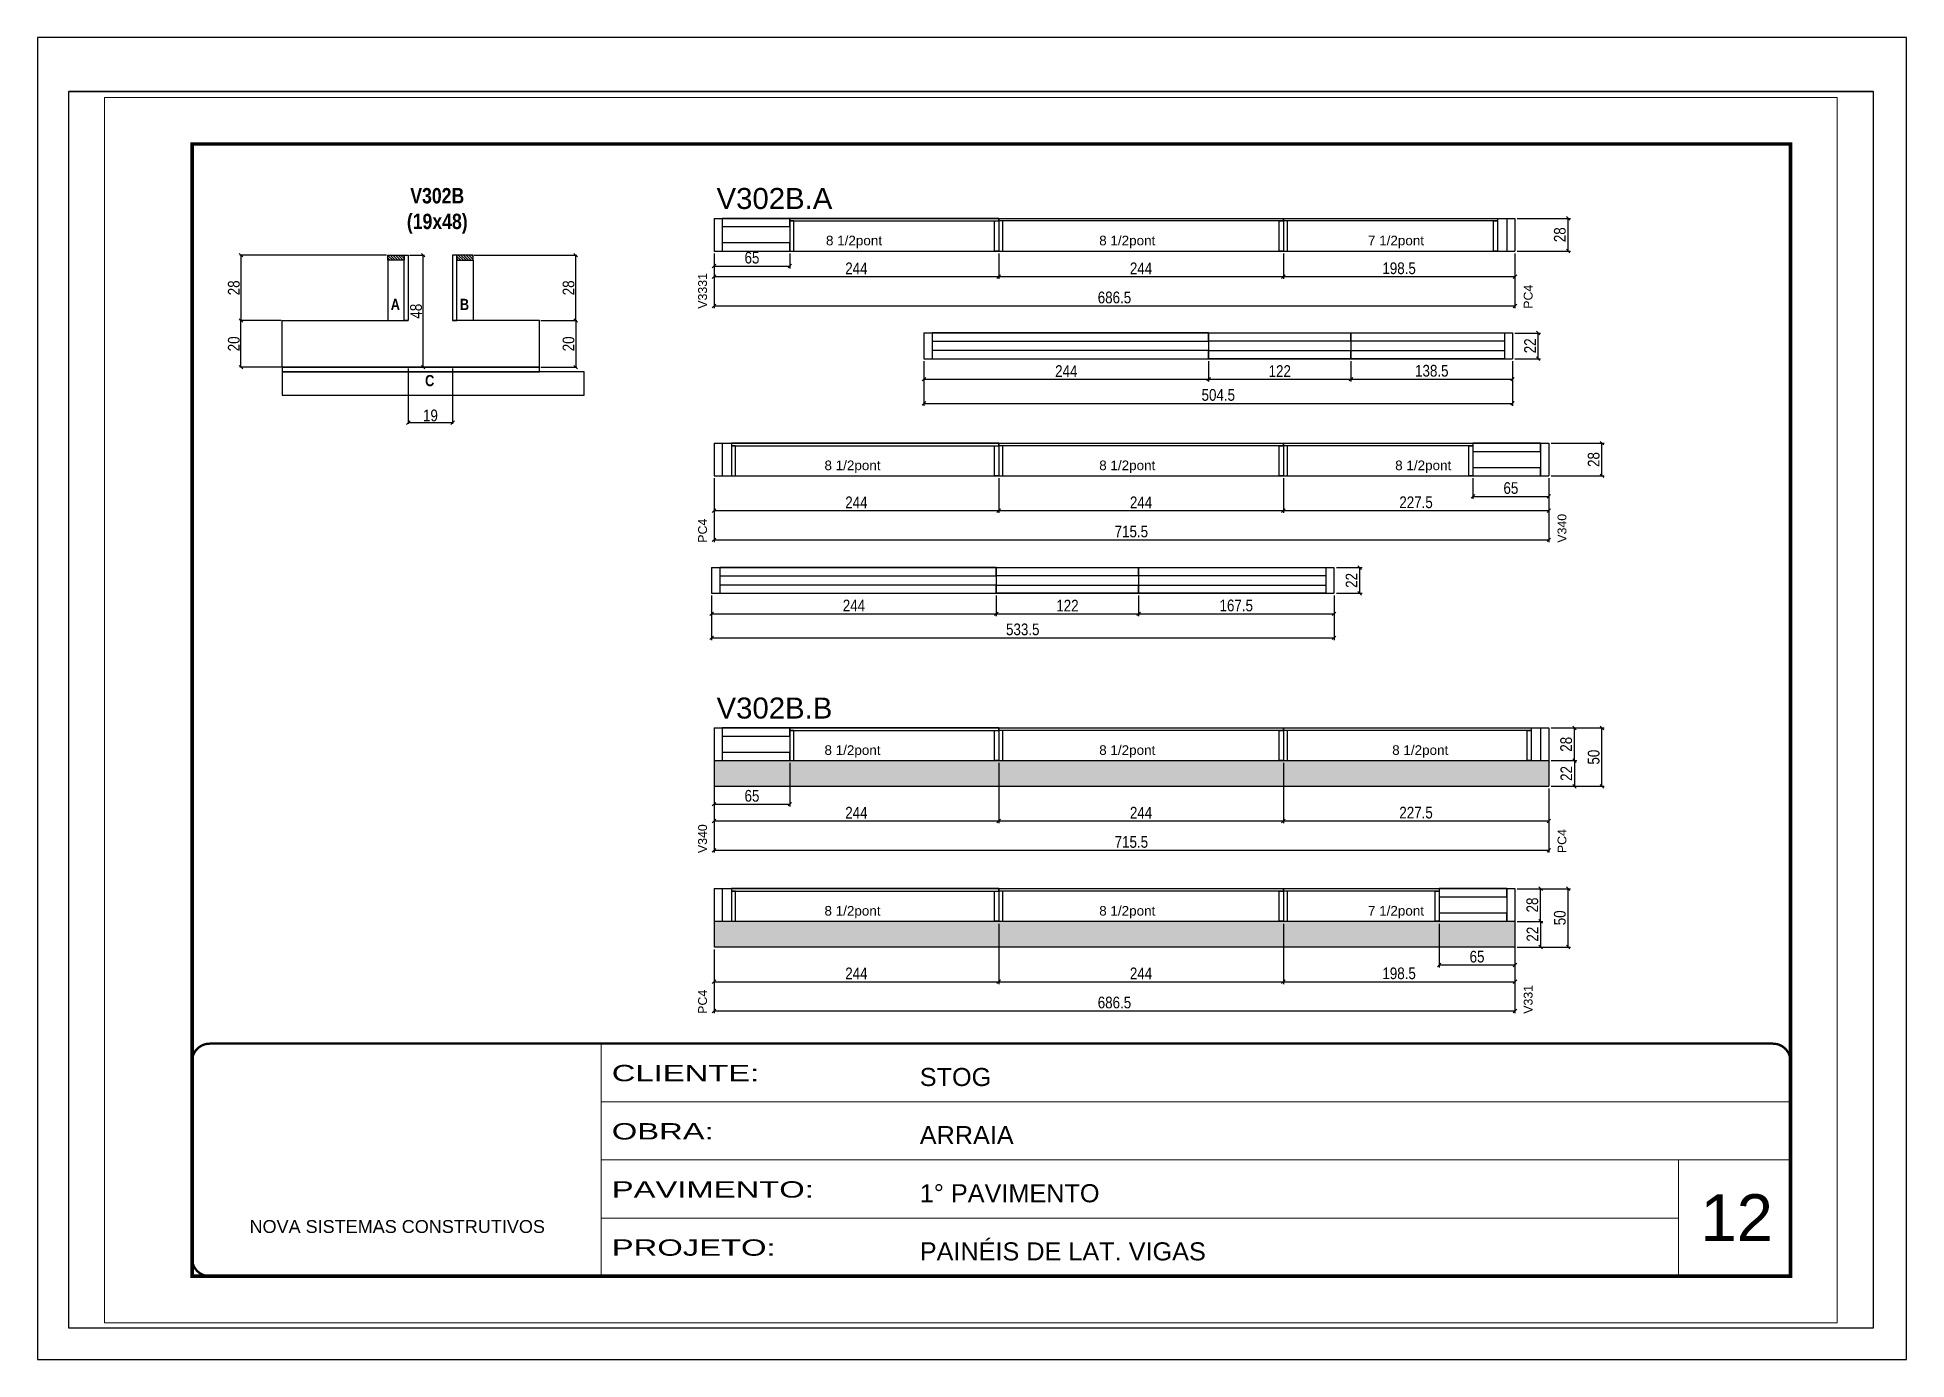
# Paper-space layout '01 (12)' of a CAD drawing. Extents: x -1 to 296, y 0 to 210.
# The model-space entities are those that its viewports show. They can reach past a viewport. Long polylines and large blocks are cut down to what shows.
import ezdxf

# ---------------------------------------------------------------- set-up
doc = ezdxf.new("R2010")
doc.units = 0
doc.linetypes.add('CONTINUO', pattern=[0])
doc.linetypes.add('DASHED', pattern=[0.75, 0.5, -0.25])
doc.layers.get('0').update_dxf_attribs({"linetype": 'CONTINUOUS'})
doc.layers.get('Defpoints').update_dxf_attribs({"linetype": 'CONTINUOUS'})
for name, color, linetype in [('barrote', 251, 'CONTINUOUS'), ('COTA', 241, 'CONTINUOUS'), ('detalhes', 4, 'CONTINUOUS'), ('NOMENCLATURA', 7, 'CONTINUOUS'), ('Painéis', 200, 'CONTINUOUS'), ('PONTALETE', 7, 'CONTINUOUS'), ('SARR_2.2x7', 40, 'CONTINUOUS'), ('SARR_3.5x7', 81, 'CONTINUOUS')]:
    doc.layers.add(name, color=color, linetype=linetype)
for name, color, linetype, lineweight in [('CARIMBO', 255, 'CONTINUOUS', 9), ('CONCRETO', 251, 'CONTINUOUS', 25), ('Folhas', 255, 'CONTINUOUS', 9), ('SARRAFO DE PRESSAO', 251, 'DASHED', 9)]:
    doc.layers.add(name, color=color, linetype=linetype, lineweight=lineweight)
doc.styles.add('ARIAL', font='arial.ttf')
doc.styles.add('COTA TECNICA', font='techl___.ttf', dxfattribs={"height": 10})
doc.styles.add('COTA TECNICA 2X', font='techl___.ttf', dxfattribs={"height": 10})
doc.styles.add('TECNICA', font='techb___.ttf', dxfattribs={"height": 10})
doc.styles.add('Tecnologia', font='')
doc.styles.get('Tecnologia').set_extended_font_data('Forgotten Futurist')
doc.dimstyles.new('PAINEL', dxfattribs={"dimtxt": 10, "dimasz": 3, "dimexe": 3, "dimexo": 3, "dimgap": 3, "dimtad": 1, "dimdec": 1, "dimzin": 12, "dimdsep": 46, "dimtxsty": 'COTA TECNICA', "dimblk1": 'OBLIQUE', "dimblk2": 'OBLIQUE', "dimsah": 1, "dimcen": 0.9, "dimclrd": 4, "dimclre": 4, "dimclrt": 240, "dimadec": 1, "dimazin": 3, "dimtfac": 1, "dimtdec": 1, "dimtmove": 0, "dimatfit": 3, "dimfxl": 1, "dimtolj": 1, "dimtzin": 12, "dimarcsym": 0})
doc.dimstyles.new('SECAO', dxfattribs={"dimscale": 0.333333, "dimtxt": 5, "dimasz": 9, "dimexe": 3, "dimexo": 3, "dimgap": 3, "dimtad": 1, "dimdec": 1, "dimlfac": 0.5, "dimzin": 12, "dimdsep": 46, "dimtxsty": 'COTA TECNICA 2X', "dimblk1": 'OBLIQUE', "dimblk2": 'OBLIQUE', "dimsah": 1, "dimcen": 0.9, "dimclrd": 4, "dimclre": 4, "dimclrt": 240, "dimadec": 1, "dimazin": 3, "dimtfac": 1, "dimtdec": 1, "dimtmove": 0, "dimatfit": 3, "dimfxl": 1, "dimtolj": 1, "dimtzin": 12, "dimarcsym": 0})
pattern_1 = [(135, (42359.597, -111552.3977), (-1.122532015, -1.122532015), [])]

psp = doc.layouts.new('01 (12)')

msp = doc.modelspace()

# ---------------------------------------------------------------- texts
at = {"layer": 'CARIMBO', "style": 'ARIAL'}
msp.add_text('12', height=40, dxfattribs=at).set_placement((10395.07, 11119.55))
at = {"layer": 'detalhes', "style": 'TECNICA'}
for s, p in [('A', (9272.43, 11917.19)), ('B', (9331.69, 11917.19)), ('C', (9301.88, 11851.93))]:
    msp.add_text(s, height=9.6, dxfattribs=at).set_placement(p)
at = {"layer": 'NOMENCLATURA', "linetype": 'Continuous', "style": 'ARIAL'}
for s, p in [('V302B.A', (9551.74, 12003.76)), ('V302B.B', (9551.74, 11567.16))]:
    msp.add_text(s, height=18, dxfattribs=at).set_placement(p)
for s, p in [('V3331', (9543.52, 11918.31, 0)), ('PC4', (10251.18, 11918.31, 0)), ('PC4', (9543.52, 11717.84, 0)), ('V340', (10280.18, 11717.84, 0)), ('V340', (9543.52, 11451.89, 0)), ('PC4', (10280.18, 11451.89, 0)), ('PC4', (9543.52, 11314.21, 0)), ('V331', (10251.18, 11314.21, 0))]:
    msp.add_text(s, height=7.567, rotation=90, dxfattribs=at).set_placement(p)
at = {"layer": 'NOMENCLATURA', "insert": (9312.33, 12021.73), "char_height": 13.2, "attachment_point": 2, "style": 'TECNICA'}
msp.add_mtext_dynamic_manual_height_columns('V302B\\P(19x48)', width=13.2, gutter_width=1, heights=[0], dxfattribs=at)
at = {"layer": 'PONTALETE', "linetype": 'Continuous', "style": 'ARIAL'}
for s, p in [('8 1/2pont', (9645.52, 11972.62, 0)), ('8 1/2pont', (9879.75, 11972.62, 0)), ('7 1/2pont', (10110.09, 11972.62, 0)), ('8 1/2pont', (9644.25, 11779.97, 0)), ('8 1/2pont', (9879.75, 11779.97, 0)), ('8 1/2pont', (10133.44, 11779.97, 0)), ('8 1/2pont', (9644.25, 11536.01, 0)), ('8 1/2pont', (9879.75, 11536.01, 0)), ('8 1/2pont', (10130.87, 11536.01, 0)), ('8 1/2pont', (9644.25, 11398.33, 0)), ('8 1/2pont', (9879.75, 11398.33, 0)), ('7 1/2pont', (10110.09, 11398.33, 0))]:
    msp.add_text(s, height=8.25, dxfattribs=at).set_placement(p)

# ---------------------------------------------------------------- blocks, each defined once
blk = doc.blocks.new('9999999999')
at = {"color": 30, "linetype": 'CONTINUO'}
for p, q in [((98564.6, 34230.2), (98564.6, 34429.4)), ((98564.6, 34379.6), (99584, 34379.6)), ((98564.6, 34329.8), (99488, 34329.8)), ((99584, 34329.8), (99488, 34329.8)), ((99488, 34329.8), (99488, 34230.2)), ((98564.6, 34280), (99488, 34280))]:
    blk.add_line(p, q, dxfattribs=at)
at = {"color": 30, "linetype": 'CONTINUO', "const_width": 2}
blk.add_lwpolyline([(99584, 34230.2), (99584, 34414.4, 0.414214), (99569, 34429.4), (98229, 34429.4, 0.414214), (98214, 34414.4), (98214, 34245.2, 0.414214), (98229, 34230.2), (99584, 34230.2)], format="xyb", dxfattribs=at)
at = {"layer": 'Folhas'}
blk.add_lwpolyline([(98139, 34190.2), (99624, 34190.2), (99624, 35240.2), (98139, 35240.2)], close=True, dxfattribs=at)
at = {"layer": 'Folhas', "color": 30, "const_width": 3}
blk.add_lwpolyline([(98214, 34230.2), (99584, 34230.2), (99584, 35200.2), (98214, 35200.2)], close=True, dxfattribs=at)
at = {"color": 7, "linetype": 'Continuous', "ltscale": 5, "style": 'ARIAL'}
for s, height, p in [('STOG', 15.48, (98837.7, 34393.1)), ('ARRAIA', 15.48, (98837.7, 34343.3)), ('1° PAVIMENTO', 15.483, (98837.7, 34293.5)), ('NOVA SISTEMAS CONSTRUTIVOS', 11.059, (98263.2, 34267.2)), ('PAINÉIS DE LAT. VIGAS', 15.483, (98837.7, 34243.7))]:
    blk.add_text(s, height=height, dxfattribs=at).set_placement(p)
at = {"layer": 'Folhas', "color": 7, "style": 'Tecnologia', "width": 1.5}
for s, p in [('CLIENTE:', (98573.7, 34397.2)), ('OBRA:', (98573.7, 34347.3)), ('PAVIMENTO:', (98573.7, 34297.5)), ('PROJETO:', (98573.7, 34247.7))]:
    blk.add_text(s, height=14, dxfattribs=at).set_placement(p)
blk = doc.blocks.new('_Oblique')
at = {"color": 0, "linetype": 'ByBlock', "lineweight": -2}
blk.add_line((-0.5, -0.5), (0.5, 0.5), dxfattribs=at)
blk = doc.blocks.new('*D264')
at = {"layer": 'COTA', "color": 4, "lineweight": -2, "transparency": 16777216}
for p, q in [((9401.1, 11908.2), (9432, 11908.2)), ((9431, 11908.2), (9431, 11868.2)), ((9401.1, 11868.2), (9432, 11868.2))]:
    blk.add_line(p, q, dxfattribs=at)
at = {"layer": 'Defpoints', "color": 0, "transparency": 16777216}
for p in [(9400.1, 11908.2), (9400.1, 11868.2), (9431, 11868.2)]:
    blk.add_point(p, dxfattribs=at)
at = {"layer": 'COTA', "color": 4, "lineweight": -2, "transparency": 16777216, "xscale": 3, "yscale": 3, "zscale": 3}
for p, rotation in [((9431, 11908.2), 90), ((9431, 11868.2), 270)]:
    blk.add_blockref('_Oblique', p, dxfattribs=dict(at, rotation=rotation))
at = {"layer": 'COTA', "color": 240, "transparency": 16777216, "insert": (9424.9, 11888.2), "char_height": 10, "attachment_point": 5, "rotation": 90, "style": 'COTA TECNICA 2X'}
blk.add_mtext('\\A1;20', dxfattribs=at)
blk = doc.blocks.new('*D265')
at = {"layer": 'COTA', "color": 4, "lineweight": -2, "transparency": 16777216}
for p, q in [((9344.1, 11964.2), (9432, 11964.2)), ((9431, 11908.2), (9431, 11964.2)), ((9401.1, 11908.2), (9432, 11908.2))]:
    blk.add_line(p, q, dxfattribs=at)
at = {"layer": 'Defpoints', "color": 0, "transparency": 16777216}
for p in [(9343.1, 11964.2), (9431, 11964.2), (9400.1, 11908.2)]:
    blk.add_point(p, dxfattribs=at)
at = {"layer": 'COTA', "color": 4, "lineweight": -2, "transparency": 16777216, "xscale": 3, "yscale": 3, "zscale": 3}
for p, rotation in [((9431, 11964.2), 90), ((9431, 11908.2), 270)]:
    blk.add_blockref('_Oblique', p, dxfattribs=dict(at, rotation=rotation))
at = {"layer": 'COTA', "color": 240, "transparency": 16777216, "insert": (9424.9, 11936.2), "char_height": 10, "attachment_point": 5, "rotation": 90, "style": 'COTA TECNICA 2X'}
blk.add_mtext('\\A1;28', dxfattribs=at)
blk = doc.blocks.new('*D266')
at = {"layer": 'COTA', "color": 4, "lineweight": -2, "transparency": 16777216}
for p, q in [((9288.5, 11964.2), (9301.3, 11964.2)), ((9300.3, 11868.2), (9300.3, 11964.2)), ((9288.5, 11868.2), (9301.3, 11868.2))]:
    blk.add_line(p, q, dxfattribs=at)
at = {"layer": 'Defpoints', "color": 0, "transparency": 16777216}
for p in [(9287.5, 11964.2), (9300.3, 11964.2), (9287.5, 11868.2)]:
    blk.add_point(p, dxfattribs=at)
at = {"layer": 'COTA', "color": 4, "lineweight": -2, "transparency": 16777216, "xscale": 3, "yscale": 3, "zscale": 3}
for p, rotation in [((9300.3, 11964.2), 90), ((9300.3, 11868.2), 270)]:
    blk.add_blockref('_Oblique', p, dxfattribs=dict(at, rotation=rotation))
at = {"layer": 'COTA', "color": 240, "transparency": 16777216, "insert": (9294.2, 11916.2), "char_height": 10, "attachment_point": 5, "rotation": 90, "style": 'COTA TECNICA 2X'}
blk.add_mtext('\\A1;48', dxfattribs=at)
blk = doc.blocks.new('*D262')
at = {"layer": 'COTA', "color": 4, "lineweight": -2, "transparency": 16777216}
for p, q in [((9268.9, 11964.2), (9143.1, 11964.2)), ((9144.1, 11964.2), (9144.1, 11908.2)), ((9178.5, 11908.2), (9143.1, 11908.2))]:
    blk.add_line(p, q, dxfattribs=at)
at = {"layer": 'Defpoints', "color": 0, "transparency": 16777216}
for p in [(9269.9, 11964.2), (9144.1, 11908.2), (9179.5, 11908.2)]:
    blk.add_point(p, dxfattribs=at)
at = {"layer": 'COTA', "color": 4, "lineweight": -2, "transparency": 16777216, "xscale": 3, "yscale": 3, "zscale": 3}
for p, rotation in [((9144.1, 11964.2), 90), ((9144.1, 11908.2), 270)]:
    blk.add_blockref('_Oblique', p, dxfattribs=dict(at, rotation=rotation))
at = {"layer": 'COTA', "color": 240, "transparency": 16777216, "insert": (9138, 11936.2), "char_height": 10, "attachment_point": 5, "rotation": 90, "style": 'COTA TECNICA 2X'}
blk.add_mtext('\\A1;28', dxfattribs=at)
blk = doc.blocks.new('*D263')
at = {"layer": 'COTA', "color": 4, "lineweight": -2, "transparency": 16777216}
for p, q in [((9287.5, 11867.2), (9287.5, 11819.7)), ((9325.5, 11867.2), (9325.5, 11819.7)), ((9287.5, 11820.7), (9325.5, 11820.7))]:
    blk.add_line(p, q, dxfattribs=at)
at = {"layer": 'Defpoints', "color": 0, "transparency": 16777216}
for p in [(9287.5, 11868.2), (9325.5, 11868.2), (9325.5, 11820.7)]:
    blk.add_point(p, dxfattribs=at)
at = {"layer": 'COTA', "color": 4, "lineweight": -2, "transparency": 16777216, "xscale": 3, "yscale": 3, "zscale": 3, "rotation": 180}
blk.add_blockref('_Oblique', (9287.5, 11820.7), dxfattribs=at)
at = {"layer": 'COTA', "color": 4, "lineweight": -2, "transparency": 16777216, "xscale": 3, "yscale": 3, "zscale": 3}
blk.add_blockref('_Oblique', (9325.5, 11820.7), dxfattribs=at)
at = {"layer": 'COTA', "color": 240, "transparency": 16777216, "insert": (9306.5, 11826.8), "char_height": 10, "attachment_point": 5, "style": 'COTA TECNICA 2X'}
blk.add_mtext('\\A1;19', dxfattribs=at)
blk = doc.blocks.new('*D267')
at = {"layer": 'COTA', "color": 4, "linetype": 'Continuous', "lineweight": -2, "transparency": 16777216}
for p, q in [((9549.6, 11965.7), (9549.6, 11943.8)), ((9793.6, 11965.7), (9793.6, 11943.8)), ((9549.6, 11945.8), (9793.6, 11945.8))]:
    blk.add_line(p, q, dxfattribs=at)
at = {"layer": 'Defpoints', "color": 0, "linetype": 'Continuous', "transparency": 16777216}
for p in [(9549.6, 11967.7), (9793.6, 11967.7), (9793.6, 11945.8)]:
    blk.add_point(p, dxfattribs=at)
at = {"layer": 'COTA', "color": 4, "linetype": 'Continuous', "lineweight": -2, "transparency": 16777216, "xscale": 3, "yscale": 3, "zscale": 3, "rotation": 180}
blk.add_blockref('_Oblique', (9549.6, 11945.8), dxfattribs=at)
at = {"layer": 'COTA', "color": 4, "linetype": 'Continuous', "lineweight": -2, "transparency": 16777216, "xscale": 3, "yscale": 3, "zscale": 3}
blk.add_blockref('_Oblique', (9793.6, 11945.8), dxfattribs=at)
at = {"layer": 'COTA', "color": 240, "linetype": 'Continuous', "transparency": 16777216, "insert": (9671.6, 11952.9), "char_height": 10, "attachment_point": 5, "style": 'COTA TECNICA'}
blk.add_mtext('\\A1;244', dxfattribs=at)
blk = doc.blocks.new('*D268')
at = {"layer": 'COTA', "color": 4, "linetype": 'Continuous', "lineweight": -2, "transparency": 16777216}
for p, q in [((10037.6, 11965.7), (10037.6, 11943.8)), ((10236.1, 11965.7), (10236.1, 11943.8)), ((10037.6, 11945.8), (10236.1, 11945.8))]:
    blk.add_line(p, q, dxfattribs=at)
at = {"layer": 'Defpoints', "color": 0, "linetype": 'Continuous', "transparency": 16777216}
for p in [(10037.6, 11967.7), (10236.1, 11967.7), (10236.1, 11945.8)]:
    blk.add_point(p, dxfattribs=at)
at = {"layer": 'COTA', "color": 4, "linetype": 'Continuous', "lineweight": -2, "transparency": 16777216, "xscale": 3, "yscale": 3, "zscale": 3, "rotation": 180}
blk.add_blockref('_Oblique', (10037.6, 11945.8), dxfattribs=at)
at = {"layer": 'COTA', "color": 4, "linetype": 'Continuous', "lineweight": -2, "transparency": 16777216, "xscale": 3, "yscale": 3, "zscale": 3}
blk.add_blockref('_Oblique', (10236.1, 11945.8), dxfattribs=at)
at = {"layer": 'COTA', "color": 240, "linetype": 'Continuous', "transparency": 16777216, "insert": (10136.8, 11952.9), "char_height": 10, "attachment_point": 5, "style": 'COTA TECNICA'}
blk.add_mtext('\\A1;198.5', dxfattribs=at)
blk = doc.blocks.new('*D269')
at = {"layer": 'COTA', "color": 4, "linetype": 'Continuous', "lineweight": -2, "transparency": 16777216}
for p, q in [((9549.6, 11965.7), (9549.6, 11918.7)), ((10236.1, 11965.7), (10236.1, 11918.7)), ((9549.6, 11920.7), (10236.1, 11920.7))]:
    blk.add_line(p, q, dxfattribs=at)
at = {"layer": 'Defpoints', "color": 0, "linetype": 'Continuous', "transparency": 16777216}
for p in [(9549.6, 11967.7), (10236.1, 11967.7), (10236.1, 11920.7)]:
    blk.add_point(p, dxfattribs=at)
at = {"layer": 'COTA', "color": 4, "linetype": 'Continuous', "lineweight": -2, "transparency": 16777216, "xscale": 3, "yscale": 3, "zscale": 3, "rotation": 180}
blk.add_blockref('_Oblique', (9549.6, 11920.7), dxfattribs=at)
at = {"layer": 'COTA', "color": 4, "linetype": 'Continuous', "lineweight": -2, "transparency": 16777216, "xscale": 3, "yscale": 3, "zscale": 3}
blk.add_blockref('_Oblique', (10236.1, 11920.7), dxfattribs=at)
at = {"layer": 'COTA', "color": 240, "linetype": 'Continuous', "transparency": 16777216, "insert": (9892.8, 11927.9), "char_height": 10, "attachment_point": 5, "style": 'COTA TECNICA'}
blk.add_mtext('\\A1;686.5', dxfattribs=at)
blk = doc.blocks.new('*D270')
at = {"layer": 'COTA', "color": 4, "linetype": 'Continuous', "lineweight": -2, "transparency": 16777216}
for p, q in [((10238.1, 11995.7), (10283.7, 11995.7)), ((10281.7, 11967.7), (10281.7, 11995.7)), ((10238.1, 11967.7), (10283.7, 11967.7))]:
    blk.add_line(p, q, dxfattribs=at)
at = {"layer": 'Defpoints', "color": 0, "linetype": 'Continuous', "transparency": 16777216}
for p in [(10236.1, 11995.7), (10281.7, 11995.7), (10236.1, 11967.7)]:
    blk.add_point(p, dxfattribs=at)
at = {"layer": 'COTA', "color": 4, "linetype": 'Continuous', "lineweight": -2, "transparency": 16777216, "xscale": 3, "yscale": 3, "zscale": 3}
for p, rotation in [((10281.7, 11995.7), 90), ((10281.7, 11967.7), 270)]:
    blk.add_blockref('_Oblique', p, dxfattribs=dict(at, rotation=rotation))
at = {"layer": 'COTA', "color": 240, "linetype": 'Continuous', "transparency": 16777216, "insert": (10274.6, 11981.7), "char_height": 10, "attachment_point": 5, "rotation": 90, "style": 'COTA TECNICA'}
blk.add_mtext('\\A1;28', dxfattribs=at)
blk = doc.blocks.new('*D271')
at = {"layer": 'COTA', "color": 4, "linetype": 'Continuous', "lineweight": -2, "transparency": 16777216}
for p, q in [((9793.6, 11965.7), (9793.6, 11943.8)), ((10037.6, 11965.7), (10037.6, 11943.8)), ((9793.6, 11945.8), (10037.6, 11945.8))]:
    blk.add_line(p, q, dxfattribs=at)
at = {"layer": 'Defpoints', "color": 0, "linetype": 'Continuous', "transparency": 16777216}
for p in [(9793.6, 11967.7), (10037.6, 11967.7), (10037.6, 11945.8)]:
    blk.add_point(p, dxfattribs=at)
at = {"layer": 'COTA', "color": 4, "linetype": 'Continuous', "lineweight": -2, "transparency": 16777216, "xscale": 3, "yscale": 3, "zscale": 3, "rotation": 180}
blk.add_blockref('_Oblique', (9793.6, 11945.8), dxfattribs=at)
at = {"layer": 'COTA', "color": 4, "linetype": 'Continuous', "lineweight": -2, "transparency": 16777216, "xscale": 3, "yscale": 3, "zscale": 3}
blk.add_blockref('_Oblique', (10037.6, 11945.8), dxfattribs=at)
at = {"layer": 'COTA', "color": 240, "linetype": 'Continuous', "transparency": 16777216, "insert": (9915.6, 11952.9), "char_height": 10, "attachment_point": 5, "style": 'COTA TECNICA'}
blk.add_mtext('\\A1;244', dxfattribs=at)
blk = doc.blocks.new('*D272')
at = {"layer": 'COTA', "color": 4, "linetype": 'Continuous', "lineweight": -2, "transparency": 16777216}
for p, q in [((9549.6, 11773.1), (9549.6, 11743.3)), ((9793.6, 11773.1), (9793.6, 11743.3)), ((9549.6, 11745.3), (9793.6, 11745.3))]:
    blk.add_line(p, q, dxfattribs=at)
at = {"layer": 'Defpoints', "color": 0, "linetype": 'Continuous', "transparency": 16777216}
for p in [(9549.6, 11775.1), (9793.6, 11775.1), (9793.6, 11745.3)]:
    blk.add_point(p, dxfattribs=at)
at = {"layer": 'COTA', "color": 4, "linetype": 'Continuous', "lineweight": -2, "transparency": 16777216, "xscale": 3, "yscale": 3, "zscale": 3, "rotation": 180}
blk.add_blockref('_Oblique', (9549.6, 11745.3), dxfattribs=at)
at = {"layer": 'COTA', "color": 4, "linetype": 'Continuous', "lineweight": -2, "transparency": 16777216, "xscale": 3, "yscale": 3, "zscale": 3}
blk.add_blockref('_Oblique', (9793.6, 11745.3), dxfattribs=at)
at = {"layer": 'COTA', "color": 240, "linetype": 'Continuous', "transparency": 16777216, "insert": (9671.6, 11752.4), "char_height": 10, "attachment_point": 5, "style": 'COTA TECNICA'}
blk.add_mtext('\\A1;244', dxfattribs=at)
blk = doc.blocks.new('*D273')
at = {"layer": 'COTA', "color": 4, "linetype": 'Continuous', "lineweight": -2, "transparency": 16777216}
for p, q in [((10037.6, 11773.1), (10037.6, 11743.3)), ((10265.1, 11773.1), (10265.1, 11743.3)), ((10037.6, 11745.3), (10265.1, 11745.3))]:
    blk.add_line(p, q, dxfattribs=at)
at = {"layer": 'Defpoints', "color": 0, "linetype": 'Continuous', "transparency": 16777216}
for p in [(10037.6, 11775.1), (10265.1, 11775.1), (10265.1, 11745.3)]:
    blk.add_point(p, dxfattribs=at)
at = {"layer": 'COTA', "color": 4, "linetype": 'Continuous', "lineweight": -2, "transparency": 16777216, "xscale": 3, "yscale": 3, "zscale": 3, "rotation": 180}
blk.add_blockref('_Oblique', (10037.6, 11745.3), dxfattribs=at)
at = {"layer": 'COTA', "color": 4, "linetype": 'Continuous', "lineweight": -2, "transparency": 16777216, "xscale": 3, "yscale": 3, "zscale": 3}
blk.add_blockref('_Oblique', (10265.1, 11745.3), dxfattribs=at)
at = {"layer": 'COTA', "color": 240, "linetype": 'Continuous', "transparency": 16777216, "insert": (10151.3, 11752.4), "char_height": 10, "attachment_point": 5, "style": 'COTA TECNICA'}
blk.add_mtext('\\A1;227.5', dxfattribs=at)
blk = doc.blocks.new('*D274')
at = {"layer": 'COTA', "color": 4, "linetype": 'Continuous', "lineweight": -2, "transparency": 16777216}
for p, q in [((9549.6, 11773.1), (9549.6, 11718.3)), ((10265.1, 11773.1), (10265.1, 11718.3)), ((9549.6, 11720.3), (10265.1, 11720.3))]:
    blk.add_line(p, q, dxfattribs=at)
at = {"layer": 'Defpoints', "color": 0, "linetype": 'Continuous', "transparency": 16777216}
for p in [(9549.6, 11775.1), (10265.1, 11775.1), (10265.1, 11720.3)]:
    blk.add_point(p, dxfattribs=at)
at = {"layer": 'COTA', "color": 4, "linetype": 'Continuous', "lineweight": -2, "transparency": 16777216, "xscale": 3, "yscale": 3, "zscale": 3, "rotation": 180}
blk.add_blockref('_Oblique', (9549.6, 11720.3), dxfattribs=at)
at = {"layer": 'COTA', "color": 4, "linetype": 'Continuous', "lineweight": -2, "transparency": 16777216, "xscale": 3, "yscale": 3, "zscale": 3}
blk.add_blockref('_Oblique', (10265.1, 11720.3), dxfattribs=at)
at = {"layer": 'COTA', "color": 240, "linetype": 'Continuous', "transparency": 16777216, "insert": (9907.3, 11727.4), "char_height": 10, "attachment_point": 5, "style": 'COTA TECNICA'}
blk.add_mtext('\\A1;715.5', dxfattribs=at)
blk = doc.blocks.new('*D275')
at = {"layer": 'COTA', "color": 4, "linetype": 'Continuous', "lineweight": -2, "transparency": 16777216}
for p, q in [((10267.1, 11803.1), (10312.7, 11803.1)), ((10310.7, 11775.1), (10310.7, 11803.1)), ((10267.1, 11775.1), (10312.7, 11775.1))]:
    blk.add_line(p, q, dxfattribs=at)
at = {"layer": 'Defpoints', "color": 0, "linetype": 'Continuous', "transparency": 16777216}
for p in [(10265.1, 11803.1), (10310.7, 11803.1), (10265.1, 11775.1)]:
    blk.add_point(p, dxfattribs=at)
at = {"layer": 'COTA', "color": 4, "linetype": 'Continuous', "lineweight": -2, "transparency": 16777216, "xscale": 3, "yscale": 3, "zscale": 3}
for p, rotation in [((10310.7, 11803.1), 90), ((10310.7, 11775.1), 270)]:
    blk.add_blockref('_Oblique', p, dxfattribs=dict(at, rotation=rotation))
at = {"layer": 'COTA', "color": 240, "linetype": 'Continuous', "transparency": 16777216, "insert": (10303.6, 11789.1), "char_height": 10, "attachment_point": 5, "rotation": 90, "style": 'COTA TECNICA'}
blk.add_mtext('\\A1;28', dxfattribs=at)
blk = doc.blocks.new('*D276')
at = {"layer": 'COTA', "color": 4, "linetype": 'Continuous', "lineweight": -2, "transparency": 16777216}
for p, q in [((9793.6, 11773.1), (9793.6, 11743.3)), ((10037.6, 11773.1), (10037.6, 11743.3)), ((9793.6, 11745.3), (10037.6, 11745.3))]:
    blk.add_line(p, q, dxfattribs=at)
at = {"layer": 'Defpoints', "color": 0, "linetype": 'Continuous', "transparency": 16777216}
for p in [(9793.6, 11775.1), (10037.6, 11775.1), (10037.6, 11745.3)]:
    blk.add_point(p, dxfattribs=at)
at = {"layer": 'COTA', "color": 4, "linetype": 'Continuous', "lineweight": -2, "transparency": 16777216, "xscale": 3, "yscale": 3, "zscale": 3, "rotation": 180}
blk.add_blockref('_Oblique', (9793.6, 11745.3), dxfattribs=at)
at = {"layer": 'COTA', "color": 4, "linetype": 'Continuous', "lineweight": -2, "transparency": 16777216, "xscale": 3, "yscale": 3, "zscale": 3}
blk.add_blockref('_Oblique', (10037.6, 11745.3), dxfattribs=at)
at = {"layer": 'COTA', "color": 240, "linetype": 'Continuous', "transparency": 16777216, "insert": (9915.6, 11752.4), "char_height": 10, "attachment_point": 5, "style": 'COTA TECNICA'}
blk.add_mtext('\\A1;244', dxfattribs=at)
blk = doc.blocks.new('*D277')
at = {"layer": 'COTA', "color": 4, "linetype": 'Continuous', "lineweight": -2, "transparency": 16777216}
for p, q in [((9793.6, 11529.1), (9793.6, 11477.4)), ((9549.6, 11507.1), (9549.6, 11477.4)), ((9549.6, 11479.4), (9793.6, 11479.4))]:
    blk.add_line(p, q, dxfattribs=at)
at = {"layer": 'Defpoints', "color": 0, "linetype": 'Continuous', "transparency": 16777216}
for p in [(9793.6, 11531.1), (9549.6, 11509.1), (9793.6, 11479.4)]:
    blk.add_point(p, dxfattribs=at)
at = {"layer": 'COTA', "color": 4, "linetype": 'Continuous', "lineweight": -2, "transparency": 16777216, "xscale": 3, "yscale": 3, "zscale": 3, "rotation": 180}
blk.add_blockref('_Oblique', (9549.6, 11479.4), dxfattribs=at)
at = {"layer": 'COTA', "color": 4, "linetype": 'Continuous', "lineweight": -2, "transparency": 16777216, "xscale": 3, "yscale": 3, "zscale": 3}
blk.add_blockref('_Oblique', (9793.6, 11479.4), dxfattribs=at)
at = {"layer": 'COTA', "color": 240, "linetype": 'Continuous', "transparency": 16777216, "insert": (9671.6, 11486.5), "char_height": 10, "attachment_point": 5, "style": 'COTA TECNICA'}
blk.add_mtext('\\A1;244', dxfattribs=at)
blk = doc.blocks.new('*D278')
at = {"layer": 'COTA', "color": 4, "linetype": 'Continuous', "lineweight": -2, "transparency": 16777216}
for p, q in [((10037.6, 11529.1), (10037.6, 11477.4)), ((10265.1, 11507.1), (10265.1, 11477.4)), ((10037.6, 11479.4), (10265.1, 11479.4))]:
    blk.add_line(p, q, dxfattribs=at)
at = {"layer": 'Defpoints', "color": 0, "linetype": 'Continuous', "transparency": 16777216}
for p in [(10037.6, 11531.1), (10265.1, 11509.1), (10265.1, 11479.4)]:
    blk.add_point(p, dxfattribs=at)
at = {"layer": 'COTA', "color": 4, "linetype": 'Continuous', "lineweight": -2, "transparency": 16777216, "xscale": 3, "yscale": 3, "zscale": 3, "rotation": 180}
blk.add_blockref('_Oblique', (10037.6, 11479.4), dxfattribs=at)
at = {"layer": 'COTA', "color": 4, "linetype": 'Continuous', "lineweight": -2, "transparency": 16777216, "xscale": 3, "yscale": 3, "zscale": 3}
blk.add_blockref('_Oblique', (10265.1, 11479.4), dxfattribs=at)
at = {"layer": 'COTA', "color": 240, "linetype": 'Continuous', "transparency": 16777216, "insert": (10151.3, 11486.5), "char_height": 10, "attachment_point": 5, "style": 'COTA TECNICA'}
blk.add_mtext('\\A1;227.5', dxfattribs=at)
blk = doc.blocks.new('*D279')
at = {"layer": 'COTA', "color": 4, "linetype": 'Continuous', "lineweight": -2, "transparency": 16777216}
for p, q in [((9549.6, 11507.1), (9549.6, 11452.3)), ((10265.1, 11507.1), (10265.1, 11452.3)), ((9549.6, 11454.3), (10265.1, 11454.3))]:
    blk.add_line(p, q, dxfattribs=at)
at = {"layer": 'Defpoints', "color": 0, "linetype": 'Continuous', "transparency": 16777216}
for p in [(9549.6, 11509.1), (10265.1, 11509.1), (10265.1, 11454.3)]:
    blk.add_point(p, dxfattribs=at)
at = {"layer": 'COTA', "color": 4, "linetype": 'Continuous', "lineweight": -2, "transparency": 16777216, "xscale": 3, "yscale": 3, "zscale": 3, "rotation": 180}
blk.add_blockref('_Oblique', (9549.6, 11454.3), dxfattribs=at)
at = {"layer": 'COTA', "color": 4, "linetype": 'Continuous', "lineweight": -2, "transparency": 16777216, "xscale": 3, "yscale": 3, "zscale": 3}
blk.add_blockref('_Oblique', (10265.1, 11454.3), dxfattribs=at)
at = {"layer": 'COTA', "color": 240, "linetype": 'Continuous', "transparency": 16777216, "insert": (9907.3, 11461.4), "char_height": 10, "attachment_point": 5, "style": 'COTA TECNICA'}
blk.add_mtext('\\A1;715.5', dxfattribs=at)
blk = doc.blocks.new('*D280')
at = {"layer": 'COTA', "color": 4, "linetype": 'Continuous', "lineweight": -2, "transparency": 16777216}
for p, q in [((10267.1, 11559.1), (10289.1, 11559.1)), ((10287.1, 11531.1), (10287.1, 11559.1)), ((10267.1, 11531.1), (10289.1, 11531.1))]:
    blk.add_line(p, q, dxfattribs=at)
at = {"layer": 'Defpoints', "color": 0, "linetype": 'Continuous', "transparency": 16777216}
for p in [(10265.1, 11559.1), (10287.1, 11559.1), (10265.1, 11531.1)]:
    blk.add_point(p, dxfattribs=at)
at = {"layer": 'COTA', "color": 4, "linetype": 'Continuous', "lineweight": -2, "transparency": 16777216, "xscale": 3, "yscale": 3, "zscale": 3}
for p, rotation in [((10287.1, 11559.1), 90), ((10287.1, 11531.1), 270)]:
    blk.add_blockref('_Oblique', p, dxfattribs=dict(at, rotation=rotation))
at = {"layer": 'COTA', "color": 240, "linetype": 'Continuous', "transparency": 16777216, "insert": (10280, 11545.1), "char_height": 10, "attachment_point": 5, "rotation": 90, "style": 'COTA TECNICA'}
blk.add_mtext('\\A1;28', dxfattribs=at)
blk = doc.blocks.new('*D281')
at = {"layer": 'COTA', "color": 4, "linetype": 'Continuous', "lineweight": -2, "transparency": 16777216}
for p, q in [((10267.1, 11531.1), (10289.1, 11531.1)), ((10287.1, 11531.1), (10287.1, 11509.1)), ((10267.1, 11509.1), (10289.1, 11509.1))]:
    blk.add_line(p, q, dxfattribs=at)
at = {"layer": 'Defpoints', "color": 0, "linetype": 'Continuous', "transparency": 16777216}
for p in [(10265.1, 11531.1), (10265.1, 11509.1), (10287.1, 11509.1)]:
    blk.add_point(p, dxfattribs=at)
at = {"layer": 'COTA', "color": 4, "linetype": 'Continuous', "lineweight": -2, "transparency": 16777216, "xscale": 3, "yscale": 3, "zscale": 3}
for p, rotation in [((10287.1, 11531.1), 90), ((10287.1, 11509.1), 270)]:
    blk.add_blockref('_Oblique', p, dxfattribs=dict(at, rotation=rotation))
at = {"layer": 'COTA', "color": 240, "linetype": 'Continuous', "transparency": 16777216, "insert": (10280.1, 11520.1), "char_height": 10, "attachment_point": 5, "rotation": 90, "style": 'COTA TECNICA'}
blk.add_mtext('\\A1;22', dxfattribs=at)
blk = doc.blocks.new('*D282')
at = {"layer": 'COTA', "color": 4, "linetype": 'Continuous', "lineweight": -2, "transparency": 16777216}
for p, q in [((10267.1, 11559.1), (10312.7, 11559.1)), ((10310.7, 11509.1), (10310.7, 11559.1)), ((10267.1, 11509.1), (10312.7, 11509.1))]:
    blk.add_line(p, q, dxfattribs=at)
at = {"layer": 'Defpoints', "color": 0, "linetype": 'Continuous', "transparency": 16777216}
for p in [(10265.1, 11559.1), (10310.7, 11559.1), (10265.1, 11509.1)]:
    blk.add_point(p, dxfattribs=at)
at = {"layer": 'COTA', "color": 4, "linetype": 'Continuous', "lineweight": -2, "transparency": 16777216, "xscale": 3, "yscale": 3, "zscale": 3}
for p, rotation in [((10310.7, 11559.1), 90), ((10310.7, 11509.1), 270)]:
    blk.add_blockref('_Oblique', p, dxfattribs=dict(at, rotation=rotation))
at = {"layer": 'COTA', "color": 240, "linetype": 'Continuous', "transparency": 16777216, "insert": (10303.6, 11534.1), "char_height": 10, "attachment_point": 5, "rotation": 90, "style": 'COTA TECNICA'}
blk.add_mtext('\\A1;50', dxfattribs=at)
blk = doc.blocks.new('*D283')
at = {"layer": 'COTA', "color": 4, "linetype": 'Continuous', "lineweight": -2, "transparency": 16777216}
for p, q in [((9793.6, 11529.1), (9793.6, 11477.4)), ((10037.6, 11529.1), (10037.6, 11477.4)), ((9793.6, 11479.4), (10037.6, 11479.4))]:
    blk.add_line(p, q, dxfattribs=at)
at = {"layer": 'Defpoints', "color": 0, "linetype": 'Continuous', "transparency": 16777216}
for p in [(9793.6, 11531.1), (10037.6, 11531.1), (10037.6, 11479.4)]:
    blk.add_point(p, dxfattribs=at)
at = {"layer": 'COTA', "color": 4, "linetype": 'Continuous', "lineweight": -2, "transparency": 16777216, "xscale": 3, "yscale": 3, "zscale": 3, "rotation": 180}
blk.add_blockref('_Oblique', (9793.6, 11479.4), dxfattribs=at)
at = {"layer": 'COTA', "color": 4, "linetype": 'Continuous', "lineweight": -2, "transparency": 16777216, "xscale": 3, "yscale": 3, "zscale": 3}
blk.add_blockref('_Oblique', (10037.6, 11479.4), dxfattribs=at)
at = {"layer": 'COTA', "color": 240, "linetype": 'Continuous', "transparency": 16777216, "insert": (9915.6, 11486.5), "char_height": 10, "attachment_point": 5, "style": 'COTA TECNICA'}
blk.add_mtext('\\A1;244', dxfattribs=at)
blk = doc.blocks.new('*D284')
at = {"layer": 'COTA', "color": 4, "linetype": 'Continuous', "lineweight": -2, "transparency": 16777216}
for p, q in [((9793.6, 11391.4), (9793.6, 11339.7)), ((9549.6, 11369.4), (9549.6, 11339.7)), ((9549.6, 11341.7), (9793.6, 11341.7))]:
    blk.add_line(p, q, dxfattribs=at)
at = {"layer": 'Defpoints', "color": 0, "linetype": 'Continuous', "transparency": 16777216}
for p in [(9793.6, 11393.4), (9549.6, 11371.4), (9793.6, 11341.7)]:
    blk.add_point(p, dxfattribs=at)
at = {"layer": 'COTA', "color": 4, "linetype": 'Continuous', "lineweight": -2, "transparency": 16777216, "xscale": 3, "yscale": 3, "zscale": 3, "rotation": 180}
blk.add_blockref('_Oblique', (9549.6, 11341.7), dxfattribs=at)
at = {"layer": 'COTA', "color": 4, "linetype": 'Continuous', "lineweight": -2, "transparency": 16777216, "xscale": 3, "yscale": 3, "zscale": 3}
blk.add_blockref('_Oblique', (9793.6, 11341.7), dxfattribs=at)
at = {"layer": 'COTA', "color": 240, "linetype": 'Continuous', "transparency": 16777216, "insert": (9671.6, 11348.8), "char_height": 10, "attachment_point": 5, "style": 'COTA TECNICA'}
blk.add_mtext('\\A1;244', dxfattribs=at)
blk = doc.blocks.new('*D285')
at = {"layer": 'COTA', "color": 4, "linetype": 'Continuous', "lineweight": -2, "transparency": 16777216}
for p, q in [((10037.6, 11391.4), (10037.6, 11339.7)), ((10236.1, 11369.4), (10236.1, 11339.7)), ((10037.6, 11341.7), (10236.1, 11341.7))]:
    blk.add_line(p, q, dxfattribs=at)
at = {"layer": 'Defpoints', "color": 0, "linetype": 'Continuous', "transparency": 16777216}
for p in [(10037.6, 11393.4), (10236.1, 11371.4), (10236.1, 11341.7)]:
    blk.add_point(p, dxfattribs=at)
at = {"layer": 'COTA', "color": 4, "linetype": 'Continuous', "lineweight": -2, "transparency": 16777216, "xscale": 3, "yscale": 3, "zscale": 3, "rotation": 180}
blk.add_blockref('_Oblique', (10037.6, 11341.7), dxfattribs=at)
at = {"layer": 'COTA', "color": 4, "linetype": 'Continuous', "lineweight": -2, "transparency": 16777216, "xscale": 3, "yscale": 3, "zscale": 3}
blk.add_blockref('_Oblique', (10236.1, 11341.7), dxfattribs=at)
at = {"layer": 'COTA', "color": 240, "linetype": 'Continuous', "transparency": 16777216, "insert": (10136.8, 11348.8), "char_height": 10, "attachment_point": 5, "style": 'COTA TECNICA'}
blk.add_mtext('\\A1;198.5', dxfattribs=at)
blk = doc.blocks.new('*D286')
at = {"layer": 'COTA', "color": 4, "linetype": 'Continuous', "lineweight": -2, "transparency": 16777216}
for p, q in [((9549.6, 11369.4), (9549.6, 11314.6)), ((10236.1, 11369.4), (10236.1, 11314.6)), ((9549.6, 11316.6), (10236.1, 11316.6))]:
    blk.add_line(p, q, dxfattribs=at)
at = {"layer": 'Defpoints', "color": 0, "linetype": 'Continuous', "transparency": 16777216}
for p in [(9549.6, 11371.4), (10236.1, 11371.4), (10236.1, 11316.6)]:
    blk.add_point(p, dxfattribs=at)
at = {"layer": 'COTA', "color": 4, "linetype": 'Continuous', "lineweight": -2, "transparency": 16777216, "xscale": 3, "yscale": 3, "zscale": 3, "rotation": 180}
blk.add_blockref('_Oblique', (9549.6, 11316.6), dxfattribs=at)
at = {"layer": 'COTA', "color": 4, "linetype": 'Continuous', "lineweight": -2, "transparency": 16777216, "xscale": 3, "yscale": 3, "zscale": 3}
blk.add_blockref('_Oblique', (10236.1, 11316.6), dxfattribs=at)
at = {"layer": 'COTA', "color": 240, "linetype": 'Continuous', "transparency": 16777216, "insert": (9892.8, 11323.8), "char_height": 10, "attachment_point": 5, "style": 'COTA TECNICA'}
blk.add_mtext('\\A1;686.5', dxfattribs=at)
blk = doc.blocks.new('*D287')
at = {"layer": 'COTA', "color": 4, "linetype": 'Continuous', "lineweight": -2, "transparency": 16777216}
for p, q in [((10238.1, 11421.4), (10260.1, 11421.4)), ((10258.1, 11393.4), (10258.1, 11421.4)), ((10238.1, 11393.4), (10260.1, 11393.4))]:
    blk.add_line(p, q, dxfattribs=at)
at = {"layer": 'Defpoints', "color": 0, "linetype": 'Continuous', "transparency": 16777216}
for p in [(10236.1, 11421.4), (10258.1, 11421.4), (10236.1, 11393.4)]:
    blk.add_point(p, dxfattribs=at)
at = {"layer": 'COTA', "color": 4, "linetype": 'Continuous', "lineweight": -2, "transparency": 16777216, "xscale": 3, "yscale": 3, "zscale": 3}
for p, rotation in [((10258.1, 11421.4), 90), ((10258.1, 11393.4), 270)]:
    blk.add_blockref('_Oblique', p, dxfattribs=dict(at, rotation=rotation))
at = {"layer": 'COTA', "color": 240, "linetype": 'Continuous', "transparency": 16777216, "insert": (10251, 11407.4), "char_height": 10, "attachment_point": 5, "rotation": 90, "style": 'COTA TECNICA'}
blk.add_mtext('\\A1;28', dxfattribs=at)
blk = doc.blocks.new('*D288')
at = {"layer": 'COTA', "color": 4, "linetype": 'Continuous', "lineweight": -2, "transparency": 16777216}
for p, q in [((10238.1, 11393.4), (10260.1, 11393.4)), ((10258.1, 11393.4), (10258.1, 11371.4)), ((10238.1, 11371.4), (10260.1, 11371.4))]:
    blk.add_line(p, q, dxfattribs=at)
at = {"layer": 'Defpoints', "color": 0, "linetype": 'Continuous', "transparency": 16777216}
for p in [(10236.1, 11393.4), (10236.1, 11371.4), (10258.1, 11371.4)]:
    blk.add_point(p, dxfattribs=at)
at = {"layer": 'COTA', "color": 4, "linetype": 'Continuous', "lineweight": -2, "transparency": 16777216, "xscale": 3, "yscale": 3, "zscale": 3}
for p, rotation in [((10258.1, 11393.4), 90), ((10258.1, 11371.4), 270)]:
    blk.add_blockref('_Oblique', p, dxfattribs=dict(at, rotation=rotation))
at = {"layer": 'COTA', "color": 240, "linetype": 'Continuous', "transparency": 16777216, "insert": (10251.1, 11382.4), "char_height": 10, "attachment_point": 5, "rotation": 90, "style": 'COTA TECNICA'}
blk.add_mtext('\\A1;22', dxfattribs=at)
blk = doc.blocks.new('*D289')
at = {"layer": 'COTA', "color": 4, "linetype": 'Continuous', "lineweight": -2, "transparency": 16777216}
for p, q in [((10238.1, 11421.4), (10283.7, 11421.4)), ((10281.7, 11371.4), (10281.7, 11421.4)), ((10238.1, 11371.4), (10283.7, 11371.4))]:
    blk.add_line(p, q, dxfattribs=at)
at = {"layer": 'Defpoints', "color": 0, "linetype": 'Continuous', "transparency": 16777216}
for p in [(10236.1, 11421.4), (10281.7, 11421.4), (10236.1, 11371.4)]:
    blk.add_point(p, dxfattribs=at)
at = {"layer": 'COTA', "color": 4, "linetype": 'Continuous', "lineweight": -2, "transparency": 16777216, "xscale": 3, "yscale": 3, "zscale": 3}
for p, rotation in [((10281.7, 11421.4), 90), ((10281.7, 11371.4), 270)]:
    blk.add_blockref('_Oblique', p, dxfattribs=dict(at, rotation=rotation))
at = {"layer": 'COTA', "color": 240, "linetype": 'Continuous', "transparency": 16777216, "insert": (10274.6, 11396.4), "char_height": 10, "attachment_point": 5, "rotation": 90, "style": 'COTA TECNICA'}
blk.add_mtext('\\A1;50', dxfattribs=at)
blk = doc.blocks.new('*D290')
at = {"layer": 'COTA', "color": 4, "linetype": 'Continuous', "lineweight": -2, "transparency": 16777216}
for p, q in [((9793.6, 11391.4), (9793.6, 11339.7)), ((10037.6, 11391.4), (10037.6, 11339.7)), ((9793.6, 11341.7), (10037.6, 11341.7))]:
    blk.add_line(p, q, dxfattribs=at)
at = {"layer": 'Defpoints', "color": 0, "linetype": 'Continuous', "transparency": 16777216}
for p in [(9793.6, 11393.4), (10037.6, 11393.4), (10037.6, 11341.7)]:
    blk.add_point(p, dxfattribs=at)
at = {"layer": 'COTA', "color": 4, "linetype": 'Continuous', "lineweight": -2, "transparency": 16777216, "xscale": 3, "yscale": 3, "zscale": 3, "rotation": 180}
blk.add_blockref('_Oblique', (9793.6, 11341.7), dxfattribs=at)
at = {"layer": 'COTA', "color": 4, "linetype": 'Continuous', "lineweight": -2, "transparency": 16777216, "xscale": 3, "yscale": 3, "zscale": 3}
blk.add_blockref('_Oblique', (10037.6, 11341.7), dxfattribs=at)
at = {"layer": 'COTA', "color": 240, "linetype": 'Continuous', "transparency": 16777216, "insert": (9915.6, 11348.8), "char_height": 10, "attachment_point": 5, "style": 'COTA TECNICA'}
blk.add_mtext('\\A1;244', dxfattribs=at)
blk = doc.blocks.new('*D469')
at = {"layer": 'COTA', "color": 4, "linetype": 'Continuous', "lineweight": -2, "transparency": 16777216}
for p, q in [((10236, 11897.5), (10258, 11897.5)), ((10256, 11875.5), (10256, 11897.5)), ((10236, 11875.5), (10258, 11875.5))]:
    blk.add_line(p, q, dxfattribs=at)
at = {"layer": 'Defpoints', "color": 0, "linetype": 'Continuous', "transparency": 16777216}
for p in [(10234, 11897.5), (10256, 11897.5), (10234, 11875.5)]:
    blk.add_point(p, dxfattribs=at)
at = {"layer": 'COTA', "color": 4, "linetype": 'Continuous', "lineweight": -2, "transparency": 16777216, "xscale": 3, "yscale": 3, "zscale": 3}
for p, rotation in [((10256, 11897.5), 90), ((10256, 11875.5), 270)]:
    blk.add_blockref('_Oblique', p, dxfattribs=dict(at, rotation=rotation))
at = {"layer": 'COTA', "color": 240, "linetype": 'Continuous', "transparency": 16777216, "insert": (10249, 11886.5), "char_height": 10, "attachment_point": 5, "rotation": 90, "style": 'COTA TECNICA'}
blk.add_mtext('\\A1;22', dxfattribs=at)
blk = doc.blocks.new('*D470')
at = {"layer": 'COTA', "color": 4, "linetype": 'Continuous', "lineweight": -2, "transparency": 16777216}
for p, q in [((9729.5, 11873.5), (9729.5, 11855.9)), ((9973.5, 11873.5), (9973.5, 11855.9)), ((9729.5, 11857.9), (9973.5, 11857.9))]:
    blk.add_line(p, q, dxfattribs=at)
at = {"layer": 'Defpoints', "color": 0, "linetype": 'Continuous', "transparency": 16777216}
for p in [(9729.5, 11875.5), (9973.5, 11875.5, 0), (9973.5, 11857.9)]:
    blk.add_point(p, dxfattribs=at)
at = {"layer": 'COTA', "color": 4, "linetype": 'Continuous', "lineweight": -2, "transparency": 16777216, "xscale": 3, "yscale": 3, "zscale": 3, "rotation": 180}
blk.add_blockref('_Oblique', (9729.5, 11857.9), dxfattribs=at)
at = {"layer": 'COTA', "color": 4, "linetype": 'Continuous', "lineweight": -2, "transparency": 16777216, "xscale": 3, "yscale": 3, "zscale": 3}
blk.add_blockref('_Oblique', (9973.5, 11857.9), dxfattribs=at)
at = {"layer": 'COTA', "color": 240, "linetype": 'Continuous', "transparency": 16777216, "insert": (9851.5, 11864.9), "char_height": 10, "attachment_point": 5, "style": 'COTA TECNICA'}
blk.add_mtext('\\A1;244', dxfattribs=at)
blk = doc.blocks.new('*D471')
at = {"layer": 'COTA', "color": 4, "linetype": 'Continuous', "lineweight": -2, "transparency": 16777216}
for p, q in [((9973.5, 11873.5), (9973.5, 11855.9)), ((10095.5, 11873.5), (10095.5, 11855.9)), ((9973.5, 11857.9), (10095.5, 11857.9))]:
    blk.add_line(p, q, dxfattribs=at)
at = {"layer": 'Defpoints', "color": 0, "linetype": 'Continuous', "transparency": 16777216}
for p in [(9973.5, 11875.5, 0), (10095.5, 11875.5), (10095.5, 11857.9)]:
    blk.add_point(p, dxfattribs=at)
at = {"layer": 'COTA', "color": 4, "linetype": 'Continuous', "lineweight": -2, "transparency": 16777216, "xscale": 3, "yscale": 3, "zscale": 3, "rotation": 180}
blk.add_blockref('_Oblique', (9973.5, 11857.9), dxfattribs=at)
at = {"layer": 'COTA', "color": 4, "linetype": 'Continuous', "lineweight": -2, "transparency": 16777216, "xscale": 3, "yscale": 3, "zscale": 3}
blk.add_blockref('_Oblique', (10095.5, 11857.9), dxfattribs=at)
at = {"layer": 'COTA', "color": 240, "linetype": 'Continuous', "transparency": 16777216, "insert": (10034.5, 11864.9), "char_height": 10, "attachment_point": 5, "style": 'COTA TECNICA'}
blk.add_mtext('\\A1;122', dxfattribs=at)
blk = doc.blocks.new('*D472')
at = {"layer": 'COTA', "color": 4, "linetype": 'Continuous', "lineweight": -2, "transparency": 16777216}
for p, q in [((10095.5, 11873.5), (10095.5, 11855.9)), ((10234, 11873.5), (10234, 11855.9)), ((10095.5, 11857.9), (10234, 11857.9))]:
    blk.add_line(p, q, dxfattribs=at)
at = {"layer": 'Defpoints', "color": 0, "linetype": 'Continuous', "transparency": 16777216}
for p in [(10095.5, 11875.5), (10234, 11875.5), (10234, 11857.9)]:
    blk.add_point(p, dxfattribs=at)
at = {"layer": 'COTA', "color": 4, "linetype": 'Continuous', "lineweight": -2, "transparency": 16777216, "xscale": 3, "yscale": 3, "zscale": 3, "rotation": 180}
blk.add_blockref('_Oblique', (10095.5, 11857.9), dxfattribs=at)
at = {"layer": 'COTA', "color": 4, "linetype": 'Continuous', "lineweight": -2, "transparency": 16777216, "xscale": 3, "yscale": 3, "zscale": 3}
blk.add_blockref('_Oblique', (10234, 11857.9), dxfattribs=at)
at = {"layer": 'COTA', "color": 240, "linetype": 'Continuous', "transparency": 16777216, "insert": (10164.8, 11865.1), "char_height": 10, "attachment_point": 5, "style": 'COTA TECNICA'}
blk.add_mtext('\\A1;138.5', dxfattribs=at)
blk = doc.blocks.new('*D473')
at = {"layer": 'COTA', "color": 4, "linetype": 'Continuous', "lineweight": -2, "transparency": 16777216}
for p, q in [((9729.5, 11873.5), (9729.5, 11835.2)), ((10234, 11871.5), (10234, 11835.2)), ((9729.5, 11837.2), (10234, 11837.2))]:
    blk.add_line(p, q, dxfattribs=at)
at = {"layer": 'Defpoints', "color": 0, "linetype": 'Continuous', "transparency": 16777216}
for p in [(9729.5, 11875.5), (10234, 11873.5), (10234, 11837.2)]:
    blk.add_point(p, dxfattribs=at)
at = {"layer": 'COTA', "color": 4, "linetype": 'Continuous', "lineweight": -2, "transparency": 16777216, "xscale": 3, "yscale": 3, "zscale": 3, "rotation": 180}
blk.add_blockref('_Oblique', (9729.5, 11837.2), dxfattribs=at)
at = {"layer": 'COTA', "color": 4, "linetype": 'Continuous', "lineweight": -2, "transparency": 16777216, "xscale": 3, "yscale": 3, "zscale": 3}
blk.add_blockref('_Oblique', (10234, 11837.2), dxfattribs=at)
at = {"layer": 'COTA', "color": 240, "linetype": 'Continuous', "transparency": 16777216, "insert": (9981.8, 11844.4), "char_height": 10, "attachment_point": 5, "style": 'COTA TECNICA'}
blk.add_mtext('\\A1;504.5', dxfattribs=at)
blk = doc.blocks.new('*D478')
at = {"layer": 'COTA', "color": 4, "linetype": 'Continuous', "lineweight": -2, "transparency": 16777216}
for p, q in [((10083, 11696.5), (10105, 11696.5)), ((10103, 11674.5), (10103, 11696.5)), ((10083, 11674.5), (10105, 11674.5))]:
    blk.add_line(p, q, dxfattribs=at)
at = {"layer": 'Defpoints', "color": 0, "linetype": 'Continuous', "transparency": 16777216}
for p in [(10081, 11696.5), (10103, 11696.5), (10081, 11674.5)]:
    blk.add_point(p, dxfattribs=at)
at = {"layer": 'COTA', "color": 4, "linetype": 'Continuous', "lineweight": -2, "transparency": 16777216, "xscale": 3, "yscale": 3, "zscale": 3}
for p, rotation in [((10103, 11696.5), 90), ((10103, 11674.5), 270)]:
    blk.add_blockref('_Oblique', p, dxfattribs=dict(at, rotation=rotation))
at = {"layer": 'COTA', "color": 240, "linetype": 'Continuous', "transparency": 16777216, "insert": (10096, 11685.5), "char_height": 10, "attachment_point": 5, "rotation": 90, "style": 'COTA TECNICA'}
blk.add_mtext('\\A1;22', dxfattribs=at)
blk = doc.blocks.new('*D474')
at = {"layer": 'COTA', "color": 4, "linetype": 'Continuous', "lineweight": -2, "transparency": 16777216}
for p, q in [((9547.5, 11672.5), (9547.5, 11654.9)), ((9791.5, 11672.5), (9791.5, 11654.9)), ((9547.5, 11656.9), (9791.5, 11656.9))]:
    blk.add_line(p, q, dxfattribs=at)
at = {"layer": 'Defpoints', "color": 0, "linetype": 'Continuous', "transparency": 16777216}
for p in [(9547.5, 11674.5), (9791.5, 11674.5, 0), (9791.5, 11656.9)]:
    blk.add_point(p, dxfattribs=at)
at = {"layer": 'COTA', "color": 4, "linetype": 'Continuous', "lineweight": -2, "transparency": 16777216, "xscale": 3, "yscale": 3, "zscale": 3, "rotation": 180}
blk.add_blockref('_Oblique', (9547.5, 11656.9), dxfattribs=at)
at = {"layer": 'COTA', "color": 4, "linetype": 'Continuous', "lineweight": -2, "transparency": 16777216, "xscale": 3, "yscale": 3, "zscale": 3}
blk.add_blockref('_Oblique', (9791.5, 11656.9), dxfattribs=at)
at = {"layer": 'COTA', "color": 240, "linetype": 'Continuous', "transparency": 16777216, "insert": (9669.5, 11664), "char_height": 10, "attachment_point": 5, "style": 'COTA TECNICA'}
blk.add_mtext('\\A1;244', dxfattribs=at)
blk = doc.blocks.new('*D475')
at = {"layer": 'COTA', "color": 4, "linetype": 'Continuous', "lineweight": -2, "transparency": 16777216}
for p, q in [((9791.5, 11672.5), (9791.5, 11654.9)), ((9913.5, 11672.5), (9913.5, 11654.9)), ((9791.5, 11656.9), (9913.5, 11656.9))]:
    blk.add_line(p, q, dxfattribs=at)
at = {"layer": 'Defpoints', "color": 0, "linetype": 'Continuous', "transparency": 16777216}
for p in [(9791.5, 11674.5, 0), (9913.5, 11674.5), (9913.5, 11656.9)]:
    blk.add_point(p, dxfattribs=at)
at = {"layer": 'COTA', "color": 4, "linetype": 'Continuous', "lineweight": -2, "transparency": 16777216, "xscale": 3, "yscale": 3, "zscale": 3, "rotation": 180}
blk.add_blockref('_Oblique', (9791.5, 11656.9), dxfattribs=at)
at = {"layer": 'COTA', "color": 4, "linetype": 'Continuous', "lineweight": -2, "transparency": 16777216, "xscale": 3, "yscale": 3, "zscale": 3}
blk.add_blockref('_Oblique', (9913.5, 11656.9), dxfattribs=at)
at = {"layer": 'COTA', "color": 240, "linetype": 'Continuous', "transparency": 16777216, "insert": (9852.5, 11663.9), "char_height": 10, "attachment_point": 5, "style": 'COTA TECNICA'}
blk.add_mtext('\\A1;122', dxfattribs=at)
blk = doc.blocks.new('*D476')
at = {"layer": 'COTA', "color": 4, "linetype": 'Continuous', "lineweight": -2, "transparency": 16777216}
for p, q in [((9913.5, 11672.5), (9913.5, 11654.9)), ((10081, 11672.5), (10081, 11654.9)), ((9913.5, 11656.9), (10081, 11656.9))]:
    blk.add_line(p, q, dxfattribs=at)
at = {"layer": 'Defpoints', "color": 0, "linetype": 'Continuous', "transparency": 16777216}
for p in [(9913.5, 11674.5), (10081, 11674.5), (10081, 11656.9)]:
    blk.add_point(p, dxfattribs=at)
at = {"layer": 'COTA', "color": 4, "linetype": 'Continuous', "lineweight": -2, "transparency": 16777216, "xscale": 3, "yscale": 3, "zscale": 3, "rotation": 180}
blk.add_blockref('_Oblique', (9913.5, 11656.9), dxfattribs=at)
at = {"layer": 'COTA', "color": 4, "linetype": 'Continuous', "lineweight": -2, "transparency": 16777216, "xscale": 3, "yscale": 3, "zscale": 3}
blk.add_blockref('_Oblique', (10081, 11656.9), dxfattribs=at)
at = {"layer": 'COTA', "color": 240, "linetype": 'Continuous', "transparency": 16777216, "insert": (9997.2, 11664), "char_height": 10, "attachment_point": 5, "style": 'COTA TECNICA'}
blk.add_mtext('\\A1;167.5', dxfattribs=at)
blk = doc.blocks.new('*D477')
at = {"layer": 'COTA', "color": 4, "linetype": 'Continuous', "lineweight": -2, "transparency": 16777216}
for p, q in [((9547.5, 11672.5), (9547.5, 11634.3)), ((10081, 11670.5), (10081, 11634.3)), ((9547.5, 11636.3), (10081, 11636.3))]:
    blk.add_line(p, q, dxfattribs=at)
at = {"layer": 'Defpoints', "color": 0, "linetype": 'Continuous', "transparency": 16777216}
for p in [(9547.5, 11674.5), (10081, 11672.5), (10081, 11636.3)]:
    blk.add_point(p, dxfattribs=at)
at = {"layer": 'COTA', "color": 4, "linetype": 'Continuous', "lineweight": -2, "transparency": 16777216, "xscale": 3, "yscale": 3, "zscale": 3, "rotation": 180}
blk.add_blockref('_Oblique', (9547.5, 11636.3), dxfattribs=at)
at = {"layer": 'COTA', "color": 4, "linetype": 'Continuous', "lineweight": -2, "transparency": 16777216, "xscale": 3, "yscale": 3, "zscale": 3}
blk.add_blockref('_Oblique', (10081, 11636.3), dxfattribs=at)
at = {"layer": 'COTA', "color": 240, "linetype": 'Continuous', "transparency": 16777216, "insert": (9814.2, 11643.5), "char_height": 10, "attachment_point": 5, "style": 'COTA TECNICA'}
blk.add_mtext('\\A1;533.5', dxfattribs=at)
blk = doc.blocks.new('*D769')
at = {"layer": 'COTA', "color": 4, "linetype": 'Continuous', "lineweight": -2, "transparency": 16777216}
for p, q in [((9549.6, 11965.7), (9549.6, 11952.9)), ((9549.6, 11954.9), (9614.6, 11954.9)), ((9614.6, 11965.7), (9614.6, 11952.9))]:
    blk.add_line(p, q, dxfattribs=at)
at = {"layer": 'Defpoints', "color": 0, "linetype": 'Continuous', "transparency": 16777216}
for p in [(9549.6, 11967.7), (9614.6, 11967.7), (9614.6, 11954.9)]:
    blk.add_point(p, dxfattribs=at)
at = {"layer": 'COTA', "color": 4, "linetype": 'Continuous', "lineweight": -2, "transparency": 16777216, "xscale": 3, "yscale": 3, "zscale": 3, "rotation": 180}
blk.add_blockref('_Oblique', (9549.6, 11954.9), dxfattribs=at)
at = {"layer": 'COTA', "color": 4, "linetype": 'Continuous', "lineweight": -2, "transparency": 16777216, "xscale": 3, "yscale": 3, "zscale": 3}
blk.add_blockref('_Oblique', (9614.6, 11954.9), dxfattribs=at)
at = {"layer": 'COTA', "color": 240, "linetype": 'Continuous', "transparency": 16777216, "insert": (9582.1, 11962), "char_height": 10, "attachment_point": 5, "style": 'COTA TECNICA'}
blk.add_mtext('\\A1;65', dxfattribs=at)
blk = doc.blocks.new('*D770')
at = {"layer": 'COTA', "color": 4, "linetype": 'Continuous', "lineweight": -2, "transparency": 16777216}
for p, q in [((10200.1, 11773.1), (10200.1, 11755.5)), ((10265.1, 11773.1), (10265.1, 11755.5)), ((10200.1, 11757.5), (10265.1, 11757.5))]:
    blk.add_line(p, q, dxfattribs=at)
at = {"layer": 'Defpoints', "color": 0, "linetype": 'Continuous', "transparency": 16777216}
for p in [(10200.1, 11775.1), (10265.1, 11775.1), (10265.1, 11757.5)]:
    blk.add_point(p, dxfattribs=at)
at = {"layer": 'COTA', "color": 4, "linetype": 'Continuous', "lineweight": -2, "transparency": 16777216, "xscale": 3, "yscale": 3, "zscale": 3, "rotation": 180}
blk.add_blockref('_Oblique', (10200.1, 11757.5), dxfattribs=at)
at = {"layer": 'COTA', "color": 4, "linetype": 'Continuous', "lineweight": -2, "transparency": 16777216, "xscale": 3, "yscale": 3, "zscale": 3}
blk.add_blockref('_Oblique', (10265.1, 11757.5), dxfattribs=at)
at = {"layer": 'COTA', "color": 240, "linetype": 'Continuous', "transparency": 16777216, "insert": (10232.6, 11764.6), "char_height": 10, "attachment_point": 5, "style": 'COTA TECNICA'}
blk.add_mtext('\\A1;65', dxfattribs=at)
blk = doc.blocks.new('*D2077')
at = {"layer": 'COTA', "color": 4, "linetype": 'Continuous', "lineweight": -2, "transparency": 16777216}
for p, q in [((9549.6, 11529.1), (9549.6, 11491.8)), ((9614.6, 11529.1), (9614.6, 11491.8)), ((9549.6, 11493.8), (9614.6, 11493.8))]:
    blk.add_line(p, q, dxfattribs=at)
at = {"layer": 'Defpoints', "color": 0, "linetype": 'Continuous', "transparency": 16777216}
for p in [(9549.6, 11531.1), (9614.6, 11531.1), (9614.6, 11493.8)]:
    blk.add_point(p, dxfattribs=at)
at = {"layer": 'COTA', "color": 4, "linetype": 'Continuous', "lineweight": -2, "transparency": 16777216, "xscale": 3, "yscale": 3, "zscale": 3, "rotation": 180}
blk.add_blockref('_Oblique', (9549.6, 11493.8), dxfattribs=at)
at = {"layer": 'COTA', "color": 4, "linetype": 'Continuous', "lineweight": -2, "transparency": 16777216, "xscale": 3, "yscale": 3, "zscale": 3}
blk.add_blockref('_Oblique', (9614.6, 11493.8), dxfattribs=at)
at = {"layer": 'COTA', "color": 240, "linetype": 'Continuous', "transparency": 16777216, "insert": (9582.1, 11500.9), "char_height": 10, "attachment_point": 5, "style": 'COTA TECNICA'}
blk.add_mtext('\\A1;65', dxfattribs=at)
blk = doc.blocks.new('*D2078')
at = {"layer": 'COTA', "color": 4, "linetype": 'Continuous', "lineweight": -2, "transparency": 16777216}
for p, q in [((10171.1, 11391.4), (10171.1, 11354)), ((10236.1, 11391.4), (10236.1, 11354)), ((10171.1, 11356), (10236.1, 11356))]:
    blk.add_line(p, q, dxfattribs=at)
at = {"layer": 'Defpoints', "color": 0, "linetype": 'Continuous', "transparency": 16777216}
for p in [(10171.1, 11393.4), (10236.1, 11393.4), (10236.1, 11356)]:
    blk.add_point(p, dxfattribs=at)
at = {"layer": 'COTA', "color": 4, "linetype": 'Continuous', "lineweight": -2, "transparency": 16777216, "xscale": 3, "yscale": 3, "zscale": 3, "rotation": 180}
blk.add_blockref('_Oblique', (10171.1, 11356), dxfattribs=at)
at = {"layer": 'COTA', "color": 4, "linetype": 'Continuous', "lineweight": -2, "transparency": 16777216, "xscale": 3, "yscale": 3, "zscale": 3}
blk.add_blockref('_Oblique', (10236.1, 11356), dxfattribs=at)
at = {"layer": 'COTA', "color": 240, "linetype": 'Continuous', "transparency": 16777216, "insert": (10203.6, 11363.1), "char_height": 10, "attachment_point": 5, "style": 'COTA TECNICA'}
blk.add_mtext('\\A1;65', dxfattribs=at)
blk = doc.blocks.new('*D2208')
at = {"layer": 'COTA', "color": 4, "lineweight": -2, "transparency": 16777216}
for p, q in [((9178.5, 11908.2), (9143.1, 11908.2)), ((9144.1, 11868.2), (9144.1, 11908.2)), ((9178.5, 11868.2), (9143.1, 11868.2))]:
    blk.add_line(p, q, dxfattribs=at)
at = {"layer": 'Defpoints', "color": 0, "transparency": 16777216}
for p in [(9144.1, 11908.2), (9179.5, 11908.2), (9179.5, 11868.2)]:
    blk.add_point(p, dxfattribs=at)
at = {"layer": 'COTA', "color": 4, "lineweight": -2, "transparency": 16777216, "xscale": 3, "yscale": 3, "zscale": 3}
for p, rotation in [((9144.1, 11908.2), 90), ((9144.1, 11868.2), 270)]:
    blk.add_blockref('_Oblique', p, dxfattribs=dict(at, rotation=rotation))
at = {"layer": 'COTA', "color": 240, "transparency": 16777216, "insert": (9138, 11888.2), "char_height": 10, "attachment_point": 5, "rotation": 90, "style": 'COTA TECNICA 2X'}
blk.add_mtext('\\A1;20', dxfattribs=at)

# ---------------------------------------------------------------- dimensions: what is measured, and where the dimension line sits
at = {"layer": 'COTA', "linetype": 'Continuous'}
for base, p1, p2, angle, picture, middle in [((10281.69, 11995.72), (10236.07, 11967.72), (10236.07, 11995.72), 90, '*D270', (10274.6, 11981.72)), ((10256.02, 11897.51), (10234.01, 11875.51), (10234.01, 11897.51), 270, '*D469', (10249.02, 11886.51)), ((10310.69, 11803.08), (10265.07, 11775.08), (10265.07, 11803.08), 90, '*D275', (10303.6, 11789.08)), ((10102.97, 11696.54), (10080.97, 11674.54), (10080.97, 11696.54), 270, '*D478', (10095.97, 11685.54)), ((10287.07, 11559.12), (10265.07, 11531.12), (10265.07, 11559.12), 270, '*D280', (10279.98, 11545.12)), ((10310.69, 11559.12), (10265.07, 11509.12), (10265.07, 11559.12), 90, '*D282', (10303.58, 11534.12)), ((10287.07, 11509.12), (10265.07, 11531.12), (10265.07, 11509.12), 90, '*D281', (10280.07, 11520.12)), ((10258.07, 11421.44), (10236.07, 11393.44), (10236.07, 11421.44), 270, '*D287', (10250.98, 11407.44)), ((10281.69, 11421.44), (10236.07, 11371.44), (10236.07, 11421.44), 90, '*D289', (10274.58, 11396.44)), ((10258.07, 11371.44), (10236.07, 11393.44), (10236.07, 11371.44), 90, '*D288', (10251.07, 11382.44))]:
    dim = msp.add_linear_dim(base=base, p1=p1, p2=p2, angle=angle, dimstyle='PAINEL', override={"dimexe": 2, "dimexo": 2, "dimgap": 2, "dimadec": 8, "dimtix": 1, "dimatfit": 2, "dimldrblk": 'Oblique'}, dxfattribs=at)
    dim.commit()
    dim.dimension.update_dxf_attribs({"geometry": picture, "text_midpoint": middle})
for base, p1, p2, override, picture, middle in [((9614.57, 11954.86), (9549.57, 11967.72), (9614.57, 11967.72), {"dimexe": 2, "dimexo": 2, "dimgap": 2, "dimadec": 8, "dimtix": 1, "dimatfit": 2, "dimldrblk": 'Oblique'}, '*D769', (9582.07, 11961.97)), ((9793.57, 11945.8), (9549.57, 11967.72), (9793.57, 11967.72), {"dimexe": 2, "dimexo": 2, "dimgap": 2, "dimadec": 8, "dimtix": 1, "dimatfit": 2, "dimldrblk": 'Oblique'}, '*D267', (9671.57, 11952.88)), ((10236.07, 11920.74), (9549.57, 11967.72), (10236.07, 11967.72), {"dimexe": 2, "dimexo": 2, "dimgap": 2, "dimadec": 8, "dimtix": 1, "dimatfit": 2, "dimldrblk": 'Oblique'}, '*D269', (9892.82, 11927.87)), ((10037.57, 11945.8), (9793.57, 11967.72), (10037.57, 11967.72), {"dimexe": 2, "dimexo": 2, "dimgap": 2, "dimadec": 8, "dimtix": 1, "dimatfit": 2, "dimldrblk": 'Oblique'}, '*D271', (9915.57, 11952.88)), ((10236.07, 11945.8), (10037.57, 11967.72), (10236.07, 11967.72), {"dimexe": 2, "dimexo": 2, "dimgap": 2, "dimadec": 8, "dimtix": 1, "dimatfit": 2, "dimldrblk": 'Oblique'}, '*D268', (10136.82, 11952.94)), ((9973.51, 11857.85), (9729.51, 11875.51), (9973.51, 11875.51, 0), {"dimexe": 2, "dimexo": 2, "dimgap": 2, "dimadec": 8, "dimtix": 1, "dimatfit": 2, "dimldrblk": 'Oblique'}, '*D470', (9851.51, 11864.93)), ((10234.01, 11837.24), (9729.51, 11875.51), (10234.01, 11873.51), {"dimexe": 2, "dimexo": 2, "dimgap": 2, "dimadec": 8, "dimtix": 1, "dimatfit": 2, "dimldrblk": 'Oblique'}, '*D473', (9981.76, 11844.35)), ((10095.51, 11857.85), (9973.51, 11875.51, 0), (10095.51, 11875.51), {"dimexe": 2, "dimexo": 2, "dimgap": 2, "dimadec": 8, "dimtix": 1, "dimtmove": 1, "dimatfit": 2, "dimldrblk": 'Oblique'}, '*D471', (10034.51, 11864.91)), ((10234.01, 11857.85), (10095.51, 11875.51), (10234.01, 11875.51), {"dimexe": 2, "dimexo": 2, "dimgap": 2, "dimadec": 8, "dimtix": 1, "dimtmove": 1, "dimatfit": 2, "dimldrblk": 'Oblique'}, '*D472', (10164.76, 11865.1)), ((9793.57, 11745.34), (9549.57, 11775.08), (9793.57, 11775.08), {"dimexe": 2, "dimexo": 2, "dimgap": 2, "dimadec": 8, "dimtix": 1, "dimatfit": 2, "dimldrblk": 'Oblique'}, '*D272', (9671.57, 11752.41)), ((10265.07, 11720.28), (9549.57, 11775.08), (10265.07, 11775.08), {"dimexe": 2, "dimexo": 2, "dimgap": 2, "dimadec": 8, "dimtix": 1, "dimatfit": 2, "dimldrblk": 'Oblique'}, '*D274', (9907.32, 11727.39)), ((10037.57, 11745.34), (9793.57, 11775.08), (10037.57, 11775.08), {"dimexe": 2, "dimexo": 2, "dimgap": 2, "dimadec": 8, "dimtix": 1, "dimatfit": 2, "dimldrblk": 'Oblique'}, '*D276', (9915.57, 11752.41)), ((10265.07, 11745.34), (10037.57, 11775.08), (10265.07, 11775.08), {"dimexe": 2, "dimexo": 2, "dimgap": 2, "dimadec": 8, "dimtix": 1, "dimatfit": 2, "dimldrblk": 'Oblique'}, '*D273', (10151.32, 11752.45)), ((10265.07, 11757.53), (10200.07, 11775.08), (10265.07, 11775.08), {"dimexe": 2, "dimexo": 2, "dimgap": 2, "dimadec": 8, "dimtix": 1, "dimatfit": 2, "dimldrblk": 'Oblique'}, '*D770', (10232.57, 11764.63)), ((9791.47, 11656.88), (9547.47, 11674.54), (9791.47, 11674.54, 0), {"dimexe": 2, "dimexo": 2, "dimgap": 2, "dimadec": 8, "dimtix": 1, "dimatfit": 2, "dimldrblk": 'Oblique'}, '*D474', (9669.47, 11663.96)), ((10080.97, 11636.27), (9547.47, 11674.54), (10080.97, 11672.54), {"dimexe": 2, "dimexo": 2, "dimgap": 2, "dimadec": 8, "dimtix": 1, "dimatfit": 2, "dimldrblk": 'Oblique'}, '*D477', (9814.22, 11643.49)), ((9913.47, 11656.88), (9791.47, 11674.54, 0), (9913.47, 11674.54), {"dimexe": 2, "dimexo": 2, "dimgap": 2, "dimadec": 8, "dimtix": 1, "dimtmove": 1, "dimatfit": 2, "dimldrblk": 'Oblique'}, '*D475', (9852.47, 11663.94)), ((10080.97, 11656.88), (9913.47, 11674.54), (10080.97, 11674.54), {"dimexe": 2, "dimexo": 2, "dimgap": 2, "dimadec": 8, "dimtix": 1, "dimtmove": 1, "dimatfit": 2, "dimldrblk": 'Oblique'}, '*D476', (9997.22, 11663.99)), ((9793.57, 11479.39), (9549.57, 11509.12), (9793.57, 11531.12), {"dimexe": 2, "dimexo": 2, "dimgap": 2, "dimadec": 8, "dimtix": 1, "dimatfit": 2, "dimldrblk": 'Oblique'}, '*D277', (9671.57, 11486.46)), ((9614.57, 11493.83), (9549.57, 11531.12), (9614.57, 11531.12), {"dimexe": 2, "dimexo": 2, "dimgap": 2, "dimadec": 8, "dimtix": 1, "dimatfit": 2, "dimldrblk": 'Oblique'}, '*D2077', (9582.07, 11500.94)), ((10037.57, 11479.39), (9793.57, 11531.12), (10037.57, 11531.12), {"dimexe": 2, "dimexo": 2, "dimgap": 2, "dimadec": 8, "dimtix": 1, "dimatfit": 2, "dimldrblk": 'Oblique'}, '*D283', (9915.57, 11486.46)), ((10265.07, 11479.39), (10037.57, 11531.12), (10265.07, 11509.12), {"dimexe": 2, "dimexo": 2, "dimgap": 2, "dimadec": 8, "dimtix": 1, "dimatfit": 2, "dimldrblk": 'Oblique'}, '*D278', (10151.32, 11486.5)), ((10265.07, 11454.33), (9549.57, 11509.12), (10265.07, 11509.12), {"dimexe": 2, "dimexo": 2, "dimgap": 2, "dimadec": 8, "dimtix": 1, "dimatfit": 2, "dimldrblk": 'Oblique'}, '*D279', (9907.32, 11461.44)), ((9793.57, 11341.71), (9549.57, 11371.44), (9793.57, 11393.44), {"dimexe": 2, "dimexo": 2, "dimgap": 2, "dimadec": 8, "dimtix": 1, "dimatfit": 2, "dimldrblk": 'Oblique'}, '*D284', (9671.57, 11348.78)), ((10037.57, 11341.71), (9793.57, 11393.44), (10037.57, 11393.44), {"dimexe": 2, "dimexo": 2, "dimgap": 2, "dimadec": 8, "dimtix": 1, "dimatfit": 2, "dimldrblk": 'Oblique'}, '*D290', (9915.57, 11348.78)), ((10236.07, 11341.71), (10037.57, 11393.44), (10236.07, 11371.44), {"dimexe": 2, "dimexo": 2, "dimgap": 2, "dimadec": 8, "dimtix": 1, "dimatfit": 2, "dimldrblk": 'Oblique'}, '*D285', (10136.82, 11348.84)), ((10236.07, 11355.96), (10171.07, 11393.44), (10236.07, 11393.44), {"dimexe": 2, "dimexo": 2, "dimgap": 2, "dimadec": 8, "dimtix": 1, "dimatfit": 2, "dimldrblk": 'Oblique'}, '*D2078', (10203.57, 11363.07)), ((10236.07, 11316.65), (9549.57, 11371.44), (10236.07, 11371.44), {"dimexe": 2, "dimexo": 2, "dimgap": 2, "dimadec": 8, "dimtix": 1, "dimatfit": 2, "dimldrblk": 'Oblique'}, '*D286', (9892.82, 11323.78))]:
    dim = msp.add_linear_dim(base=base, p1=p1, p2=p2, dimstyle='PAINEL', override=override, dxfattribs=at)
    dim.commit()
    dim.dimension.update_dxf_attribs({"geometry": picture, "text_midpoint": middle})
at = {"layer": 'COTA'}
for base, p1, p2, picture, middle in [((9144.09, 11908.17), (9269.87, 11964.17), (9179.49, 11908.17), '*D262', (9138, 11936.17)), ((9431.01, 11964.17), (9400.09, 11908.17), (9343.07, 11964.17), '*D265', (9424.92, 11936.17)), ((9144.09, 11908.17), (9179.46, 11868.17), (9179.49, 11908.17), '*D2208', (9137.99, 11888.17)), ((9431.01, 11868.17), (9400.09, 11908.17), (9400.09, 11868.17), '*D264', (9424.91, 11888.17))]:
    dim = msp.add_linear_dim(base=base, p1=p1, p2=p2, angle=90, dimstyle='SECAO', dxfattribs=at)
    dim.commit()
    dim.dimension.update_dxf_attribs({"geometry": picture, "text_midpoint": middle})
dim = msp.add_linear_dim(base=(9300.26, 11964.17), p1=(9287.47, 11868.17), p2=(9287.47, 11964.17), angle=90, dimstyle='SECAO', dxfattribs=at)
dim.commit()
dim.dimension.update_dxf_attribs({"geometry": '*D266', "text_midpoint": (9300.26, 11916.17), "dimtype": 160})
dim = msp.add_linear_dim(base=(9325.47, 11820.68), p1=(9287.47, 11868.17), p2=(9325.47, 11868.17), dimstyle='SECAO', dxfattribs=at)
dim.commit()
dim.dimension.update_dxf_attribs({"geometry": '*D263', "text_midpoint": (9306.47, 11826.76)})

# ---------------------------------------------------------------- hatches: boundary and pattern name
at = {"layer": 'COTA', "linetype": 'Continuous'}
h = msp.add_hatch(dxfattribs=at)
h.set_pattern_fill('AR-CONC', color=256, scale=0.05)
h.set_pattern_definition([(50, (4716.4674, 7666.379), (9.1092334, -0.796954), [0.9525, -10.4775]), (355, (4716.467, 7666.379), (-1.762171, 9.552842), [0.762, -8.382029]), (100.45144, (4717.2265, 7666.313), (7.347062, 8.755888), [0.8095, -8.904512]), (46.1842, (4716.467, 7668.919), (13.553952, -2.102116), [1.42875, -15.71625]), (96.63556, (4717.597, 7668.744), (11.870207, 12.371306), [1.21425, -13.35678]), (351.18415, (4716.467, 7668.919), (11.870207, 12.371306), [1.142998, -12.572987]), (21, (4717.7374, 7668.284), (7.5807196, -5.11326), [0.9525, -10.4775]), (326, (4717.737, 7668.284), (3.090101, 9.209398), [0.762, -8.382]), (71.45144, (4718.369, 7667.858), (10.670821, 4.096138), [0.8095, -8.904497]), (37.5, (4716.4674, 7666.379), (0.1544302, 4.227752), [0, -8.2804, 0, -8.509, 0, -8.41375]), (7.5, (4716.4674, 7666.379), (3.340983, 5.0090287), [0, -4.8514, 0, -8.0899, 0, -3.20675]), (327.5, (4713.6353, 7666.379), (6.7795298, -0.2864372), [0, -3.175, 0, -9.906, 0, -13.1445]), (317.5, (4712.365, 7666.379), (7.406459, 1.2713246), [0, -4.1275, 0, -6.5786, 0, -9.3345])])
h.paths.add_polyline_path([(10265.07, 11509.12), (9549.57, 11509.12), (9549.57, 11531.12), (10265.07, 11531.12)])
h = msp.add_hatch(dxfattribs=at)
h.set_pattern_fill('AR-CONC', color=256, scale=0.05)
h.set_pattern_definition([(50, (4716.4674, 7528.698), (9.1092334, -0.796954), [0.9525, -10.4775]), (355, (4716.467, 7528.698), (-1.762171, 9.552842), [0.762, -8.382029]), (100.45144, (4717.2265, 7528.632), (7.347062, 8.755888), [0.8095, -8.904512]), (46.1842, (4716.467, 7531.238), (13.553952, -2.102116), [1.42875, -15.71625]), (96.63556, (4717.597, 7531.063), (11.870207, 12.371306), [1.21425, -13.35678]), (351.18415, (4716.467, 7531.238), (11.870207, 12.371306), [1.142998, -12.572987]), (21, (4717.7374, 7530.603), (7.5807196, -5.11326), [0.9525, -10.4775]), (326, (4717.737, 7530.603), (3.090101, 9.209398), [0.762, -8.382]), (71.45144, (4718.369, 7530.177), (10.670821, 4.096138), [0.8095, -8.904497]), (37.5, (4716.4674, 7528.698), (0.1544302, 4.227752), [0, -8.2804, 0, -8.509, 0, -8.41375]), (7.5, (4716.4674, 7528.698), (3.340983, 5.0090287), [0, -4.8514, 0, -8.0899, 0, -3.20675]), (327.5, (4713.6353, 7528.698), (6.7795298, -0.2864372), [0, -3.175, 0, -9.906, 0, -13.1445]), (317.5, (4712.365, 7528.698), (7.406459, 1.2713246), [0, -4.1275, 0, -6.5786, 0, -9.3345])])
h.paths.add_polyline_path([(10236.07, 11371.44), (9549.57, 11371.44), (9549.57, 11393.44), (10236.07, 11393.44)])
at = {"layer": 'SARR_2.2x7'}
h = msp.add_hatch(dxfattribs=at)
h.set_pattern_fill('ANSI31', color=256, scale=0.5, angle=90)
h.set_pattern_definition(pattern_1)
h.paths.add_polyline_path([(9283.87, 11964.17), (9283.87, 11959.77), (9269.87, 11959.77), (9269.87, 11964.17)])
h = msp.add_hatch(dxfattribs=at)
h.set_pattern_fill('ANSI31', color=256, scale=0.5, angle=90)
h.set_pattern_definition(pattern_1)
h.paths.add_polyline_path([(9329.07, 11964.17), (9329.07, 11959.77), (9343.07, 11959.77), (9343.07, 11964.17)])

# ---------------------------------------------------------------- linework, layer by layer
at = {"layer": 'barrote', "elevation": 0}
msp.add_lwpolyline([(9179.46, 11844.17), (9438.23, 11844.17), (9438.23, 11864.17), (9179.46, 11864.17)], close=True, dxfattribs=at)
at = {"layer": 'CONCRETO', "linetype": 'Continuous'}
for p, q in [((9287.47, 11964.17), (9287.47, 11912.17)), ((9325.47, 11964.17), (9325.47, 11908.17)), ((9179.49, 11868.17), (9179.49, 11908.17)), ((9179.49, 11908.17), (9287.47, 11908.17)), ((9400.09, 11908.17), (9325.47, 11908.17)), ((9400.09, 11868.17), (9400.09, 11908.17)), ((9179.46, 11868.17), (9400.09, 11868.17))]:
    msp.add_line(p, q, dxfattribs=at)
at = {"layer": 'COTA', "linetype": 'Continuous'}
for p, q in [((9549.57, 11531.12), (9549.57, 11509.12)), ((10265.07, 11531.12), (10265.07, 11509.12)), ((9549.57, 11509.12), (10265.07, 11509.12)), ((9549.57, 11393.44), (9549.57, 11371.44)), ((10236.07, 11393.44), (10236.07, 11371.44)), ((9549.57, 11371.44), (10236.07, 11371.44))]:
    msp.add_line(p, q, dxfattribs=at)
at = {"layer": 'Painéis', "linetype": 'Continuous'}
for p, q in [((9549.57, 11995.72), (10236.07, 11995.72)), ((9549.57, 11995.72), (9549.57, 11967.72)), ((9793.57, 11995.72), (9793.57, 11967.72)), ((10037.57, 11995.72), (10037.57, 11967.72)), ((10236.07, 11995.72), (10236.07, 11967.72)), ((9549.57, 11967.72), (10236.07, 11967.72)), ((9325.47, 11912.17), (9325.47, 11908.17)), ((9729.51, 11897.51), (10234.01, 11897.51)), ((9729.51, 11897.51), (9729.51, 11875.51)), ((9973.51, 11897.51), (9973.51, 11875.51)), ((10095.51, 11897.51), (10095.51, 11875.51)), ((10234.01, 11897.51), (10234.01, 11875.51)), ((9729.51, 11875.51), (10234.01, 11875.51)), ((9549.57, 11803.08), (10265.07, 11803.08)), ((9549.57, 11803.08), (9549.57, 11775.08)), ((9793.57, 11803.08), (9793.57, 11775.08)), ((10037.57, 11803.08), (10037.57, 11775.08)), ((10265.07, 11803.08), (10265.07, 11775.08)), ((9549.57, 11775.08), (10265.07, 11775.08)), ((9547.47, 11696.54, 0), (10080.97, 11696.54, 0)), ((9547.47, 11696.54), (9547.47, 11674.54)), ((9791.47, 11696.54), (9791.47, 11674.54)), ((9913.47, 11696.54), (9913.47, 11674.54)), ((10080.97, 11696.54), (10080.97, 11674.54)), ((9547.47, 11674.54), (10080.97, 11674.54)), ((9549.57, 11559.12), (10265.07, 11559.12)), ((9549.57, 11559.12), (9549.57, 11531.12)), ((9793.57, 11559.12), (9793.57, 11531.12)), ((10037.57, 11559.12), (10037.57, 11531.12)), ((10265.07, 11559.12), (10265.07, 11531.12)), ((9549.57, 11531.12), (10265.07, 11531.12)), ((9549.57, 11421.44), (10236.07, 11421.44)), ((9549.57, 11421.44), (9549.57, 11393.44)), ((9793.57, 11421.44), (9793.57, 11393.44)), ((10037.57, 11421.44), (10037.57, 11393.44)), ((10236.07, 11421.44), (10236.07, 11393.44)), ((9549.57, 11393.44), (10236.07, 11393.44))]:
    msp.add_line(p, q, dxfattribs=at)
for points in [[(9283.87, 11908.17), (9283.87, 11964.17), (9287.47, 11964.17), (9287.47, 11908.17)], [(9329.07, 11908.17), (9329.07, 11964.17), (9325.47, 11964.17), (9325.47, 11908.17)], [(9179.46, 11868.17), (9179.46, 11864.17), (9400.09, 11864.17), (9400.09, 11868.17)]]:
    msp.add_lwpolyline(points, close=True, dxfattribs=at)
at = {"layer": 'SARR_2.2x7', "linetype": 'Continuous'}
for p, q in [((9556.57, 11995.72), (9556.57, 11967.72)), ((10258.07, 11803.08), (10258.07, 11775.08)), ((10265.07, 11803.08), (10265.07, 11775.08))]:
    msp.add_line(p, q, dxfattribs=at)
at = {"layer": 'SARR_2.2x7', "ltscale": 25}
for p, q in [((10229.07, 11995.72, 0), (10229.07, 11967.72, 0)), ((9736.51, 11897.51), (9736.51, 11875.51, 0)), ((10227.01, 11897.51), (10227.01, 11875.51, 0)), ((9556.57, 11803.08), (9556.57, 11775.08, 0)), ((9554.47, 11696.54), (9554.47, 11674.54, 0)), ((10073.97, 11696.54), (10073.97, 11674.54, 0)), ((9556.57, 11559.12), (9556.57, 11531.12, 0)), ((10258.07, 11559.12, 0), (10258.07, 11531.12, 0)), ((9556.57, 11421.44), (9556.57, 11393.44, 0)), ((10229.07, 11421.44, 0), (10229.07, 11393.44, 0))]:
    msp.add_line(p, q, dxfattribs=at)
at = {"layer": 'SARR_2.2x7', "linetype": 'Continuous'}
for points in [[(9556.57, 11988.72), (9614.57, 11988.72), (9614.57, 11995.72), (9556.57, 11995.72)], [(10200.07, 11775.08), (10258.07, 11775.08), (10258.07, 11782.08), (10200.07, 11782.08)], [(10171.07, 11393.44), (10229.07, 11393.44), (10229.07, 11400.44), (10171.07, 11400.44)]]:
    msp.add_lwpolyline(points, close=True, dxfattribs=at)
at = {"layer": 'SARR_2.2x7', "ltscale": 25, "elevation": 0}
for points in [[(9614.57, 11993.52), (9793.57, 11993.52), (9793.57, 11995.72), (9614.57, 11995.72)], [(10037.57, 11993.52), (9793.57, 11993.52), (9793.57, 11995.72), (10037.57, 11995.72)], [(10221.07, 11993.52), (10037.57, 11993.52), (10037.57, 11995.72), (10221.07, 11995.72)], [(9736.51, 11890.51), (9973.51, 11890.51), (9973.51, 11897.51), (9736.51, 11897.51)], [(10095.51, 11890.51), (9973.51, 11890.51), (9973.51, 11897.51), (10095.51, 11897.51)], [(10227.01, 11890.51), (10095.51, 11890.51), (10095.51, 11897.51), (10227.01, 11897.51)], [(9736.51, 11875.51), (9973.51, 11875.51), (9973.51, 11882.51), (9736.51, 11882.51)], [(10095.51, 11875.51), (9973.51, 11875.51), (9973.51, 11882.51), (10095.51, 11882.51)], [(10227.01, 11875.51), (10095.51, 11875.51), (10095.51, 11882.51), (10227.01, 11882.51)], [(9564.57, 11800.88), (9793.57, 11800.88), (9793.57, 11803.08), (9564.57, 11803.08)], [(10037.57, 11800.88), (9793.57, 11800.88), (9793.57, 11803.08), (10037.57, 11803.08)], [(10200.07, 11800.88), (10037.57, 11800.88), (10037.57, 11803.08), (10200.07, 11803.08)], [(9554.47, 11689.54), (9791.47, 11689.54), (9791.47, 11696.54), (9554.47, 11696.54)], [(9913.47, 11689.54), (9791.47, 11689.54), (9791.47, 11696.54), (9913.47, 11696.54)], [(10073.97, 11689.54), (9913.47, 11689.54), (9913.47, 11696.54), (10073.97, 11696.54)], [(9554.47, 11674.54), (9791.47, 11674.54), (9791.47, 11681.54), (9554.47, 11681.54)], [(9913.47, 11674.54), (9791.47, 11674.54), (9791.47, 11681.54), (9913.47, 11681.54)], [(10073.97, 11674.54), (9913.47, 11674.54), (9913.47, 11681.54), (10073.97, 11681.54)], [(9614.57, 11556.92), (9793.57, 11556.92), (9793.57, 11559.12), (9614.57, 11559.12)], [(10037.57, 11556.92), (9793.57, 11556.92), (9793.57, 11559.12), (10037.57, 11559.12)], [(10250.07, 11556.92), (10037.57, 11556.92), (10037.57, 11559.12), (10250.07, 11559.12)], [(9564.57, 11419.24), (9793.57, 11419.24), (9793.57, 11421.44), (9564.57, 11421.44)], [(10037.57, 11419.24), (9793.57, 11419.24), (9793.57, 11421.44), (10037.57, 11421.44)], [(10171.07, 11419.24), (10037.57, 11419.24), (10037.57, 11421.44), (10171.07, 11421.44)]]:
    msp.add_lwpolyline(points, close=True, dxfattribs=at)
at = {"layer": 'SARR_2.2x7', "linetype": 'Continuous', "elevation": 0}
for points in [[(9556.57, 11967.72), (9614.57, 11967.72), (9614.57, 11974.72), (9556.57, 11974.72)], [(10200.07, 11796.08), (10258.07, 11796.08), (10258.07, 11803.08), (10200.07, 11803.08)], [(9556.57, 11552.12), (9614.57, 11552.12), (9614.57, 11559.12), (9556.57, 11559.12)], [(9556.57, 11531.12), (9614.57, 11531.12), (9614.57, 11538.12), (9556.57, 11538.12)], [(10171.07, 11414.44), (10229.07, 11414.44), (10229.07, 11421.44), (10171.07, 11421.44)]]:
    msp.add_lwpolyline(points, close=True, dxfattribs=at)
at = {"layer": 'SARR_2.2x7', "elevation": 0}
for points in [[(9269.87, 11964.17), (9283.87, 11964.17), (9283.87, 11959.77), (9269.87, 11959.77)], [(9343.07, 11964.17), (9329.07, 11964.17), (9329.07, 11959.77), (9343.07, 11959.77)]]:
    msp.add_lwpolyline(points, close=True, dxfattribs=at)
at = {"layer": 'SARR_3.5x7', "elevation": 0}
for points in [[(9614.57, 11967.72), (9618.07, 11967.72), (9618.07, 11993.52), (9614.57, 11993.52)], [(9793.57, 11967.72), (9790.07, 11967.72), (9790.07, 11993.52), (9793.57, 11993.52)], [(9793.57, 11967.72), (9797.07, 11967.72), (9797.07, 11993.52), (9793.57, 11993.52)], [(10037.57, 11967.72), (10034.07, 11967.72), (10034.07, 11993.52), (10037.57, 11993.52)], [(10037.57, 11967.72), (10041.07, 11967.72), (10041.07, 11993.52), (10037.57, 11993.52)], [(10221.07, 11967.72), (10217.57, 11967.72), (10217.57, 11993.52), (10221.07, 11993.52)], [(9564.57, 11775.08), (9568.07, 11775.08), (9568.07, 11800.88), (9564.57, 11800.88)], [(9793.57, 11775.08), (9790.07, 11775.08), (9790.07, 11800.88), (9793.57, 11800.88)], [(9793.57, 11775.08), (9797.07, 11775.08), (9797.07, 11800.88), (9793.57, 11800.88)], [(10037.57, 11775.08), (10034.07, 11775.08), (10034.07, 11800.88), (10037.57, 11800.88)], [(10037.57, 11775.08), (10041.07, 11775.08), (10041.07, 11800.88), (10037.57, 11800.88)], [(9614.57, 11531.12), (9618.07, 11531.12), (9618.07, 11556.92), (9614.57, 11556.92)], [(9793.57, 11531.12), (9790.07, 11531.12), (9790.07, 11556.92), (9793.57, 11556.92)], [(9793.57, 11531.12), (9797.07, 11531.12), (9797.07, 11556.92), (9793.57, 11556.92)], [(10037.57, 11531.12), (10034.07, 11531.12), (10034.07, 11556.92), (10037.57, 11556.92)], [(10037.57, 11531.12), (10041.07, 11531.12), (10041.07, 11556.92), (10037.57, 11556.92)], [(10250.07, 11531.12), (10246.57, 11531.12), (10246.57, 11556.92), (10250.07, 11556.92)], [(9564.57, 11393.44), (9568.07, 11393.44), (9568.07, 11419.24), (9564.57, 11419.24)], [(9793.57, 11393.44), (9790.07, 11393.44), (9790.07, 11419.24), (9793.57, 11419.24)], [(9793.57, 11393.44), (9797.07, 11393.44), (9797.07, 11419.24), (9793.57, 11419.24)], [(10037.57, 11393.44), (10034.07, 11393.44), (10034.07, 11419.24), (10037.57, 11419.24)], [(10037.57, 11393.44), (10041.07, 11393.44), (10041.07, 11419.24), (10037.57, 11419.24)], [(10171.07, 11393.44), (10167.57, 11393.44), (10167.57, 11419.24), (10171.07, 11419.24)]]:
    msp.add_lwpolyline(points, close=True, dxfattribs=at)
at = {"layer": 'SARR_3.5x7'}
for points in [[(9283.87, 11959.77), (9269.87, 11959.77), (9269.87, 11908.17), (9283.87, 11908.17)], [(9329.07, 11959.77), (9343.07, 11959.77), (9343.07, 11908.17), (9329.07, 11908.17)], [(10200.07, 11775.08), (10196.57, 11775.08), (10196.57, 11800.88), (10200.07, 11800.88)]]:
    msp.add_lwpolyline(points, close=True, dxfattribs=at)

# ---------------------------------------------------------------- block references
at = {"layer": 'SARRAFO DE PRESSAO', "color": 6, "linetype": 'ByBlock'}
msp.add_blockref('9999999999', (-89111.77, -23140.8), dxfattribs=at)

msp.set_redraw_order([(e.dxf.handle, doc.entitydb.next_handle()) for e in msp.query("TEXT MTEXT ATTDEF DIMENSION ARC_DIMENSION")])  # texts and dimensions are drawn at this point

# ---------------------------------------------------------------- linework, layer by layer
for points in [[(-0.83, -0.24), (296.17, -0.24), (296.17, 209.76), (-0.83, 209.76)], [(290.87, 4.76), (4.17, 4.76), (4.17, 201.19), (290.87, 201.19)]]:
    psp.add_lwpolyline(points, close=True)

# ---------------------------------------------------------------- viewports
at = {"layer": 'Defpoints'}
psp.add_viewport(center=(147.52, 102.98), size=(286.7, 196.4325), view_center_point=(9769.86, 11574.73), view_height=1059.6857, dxfattribs=at)

doc.saveas('drawing.dxf')
